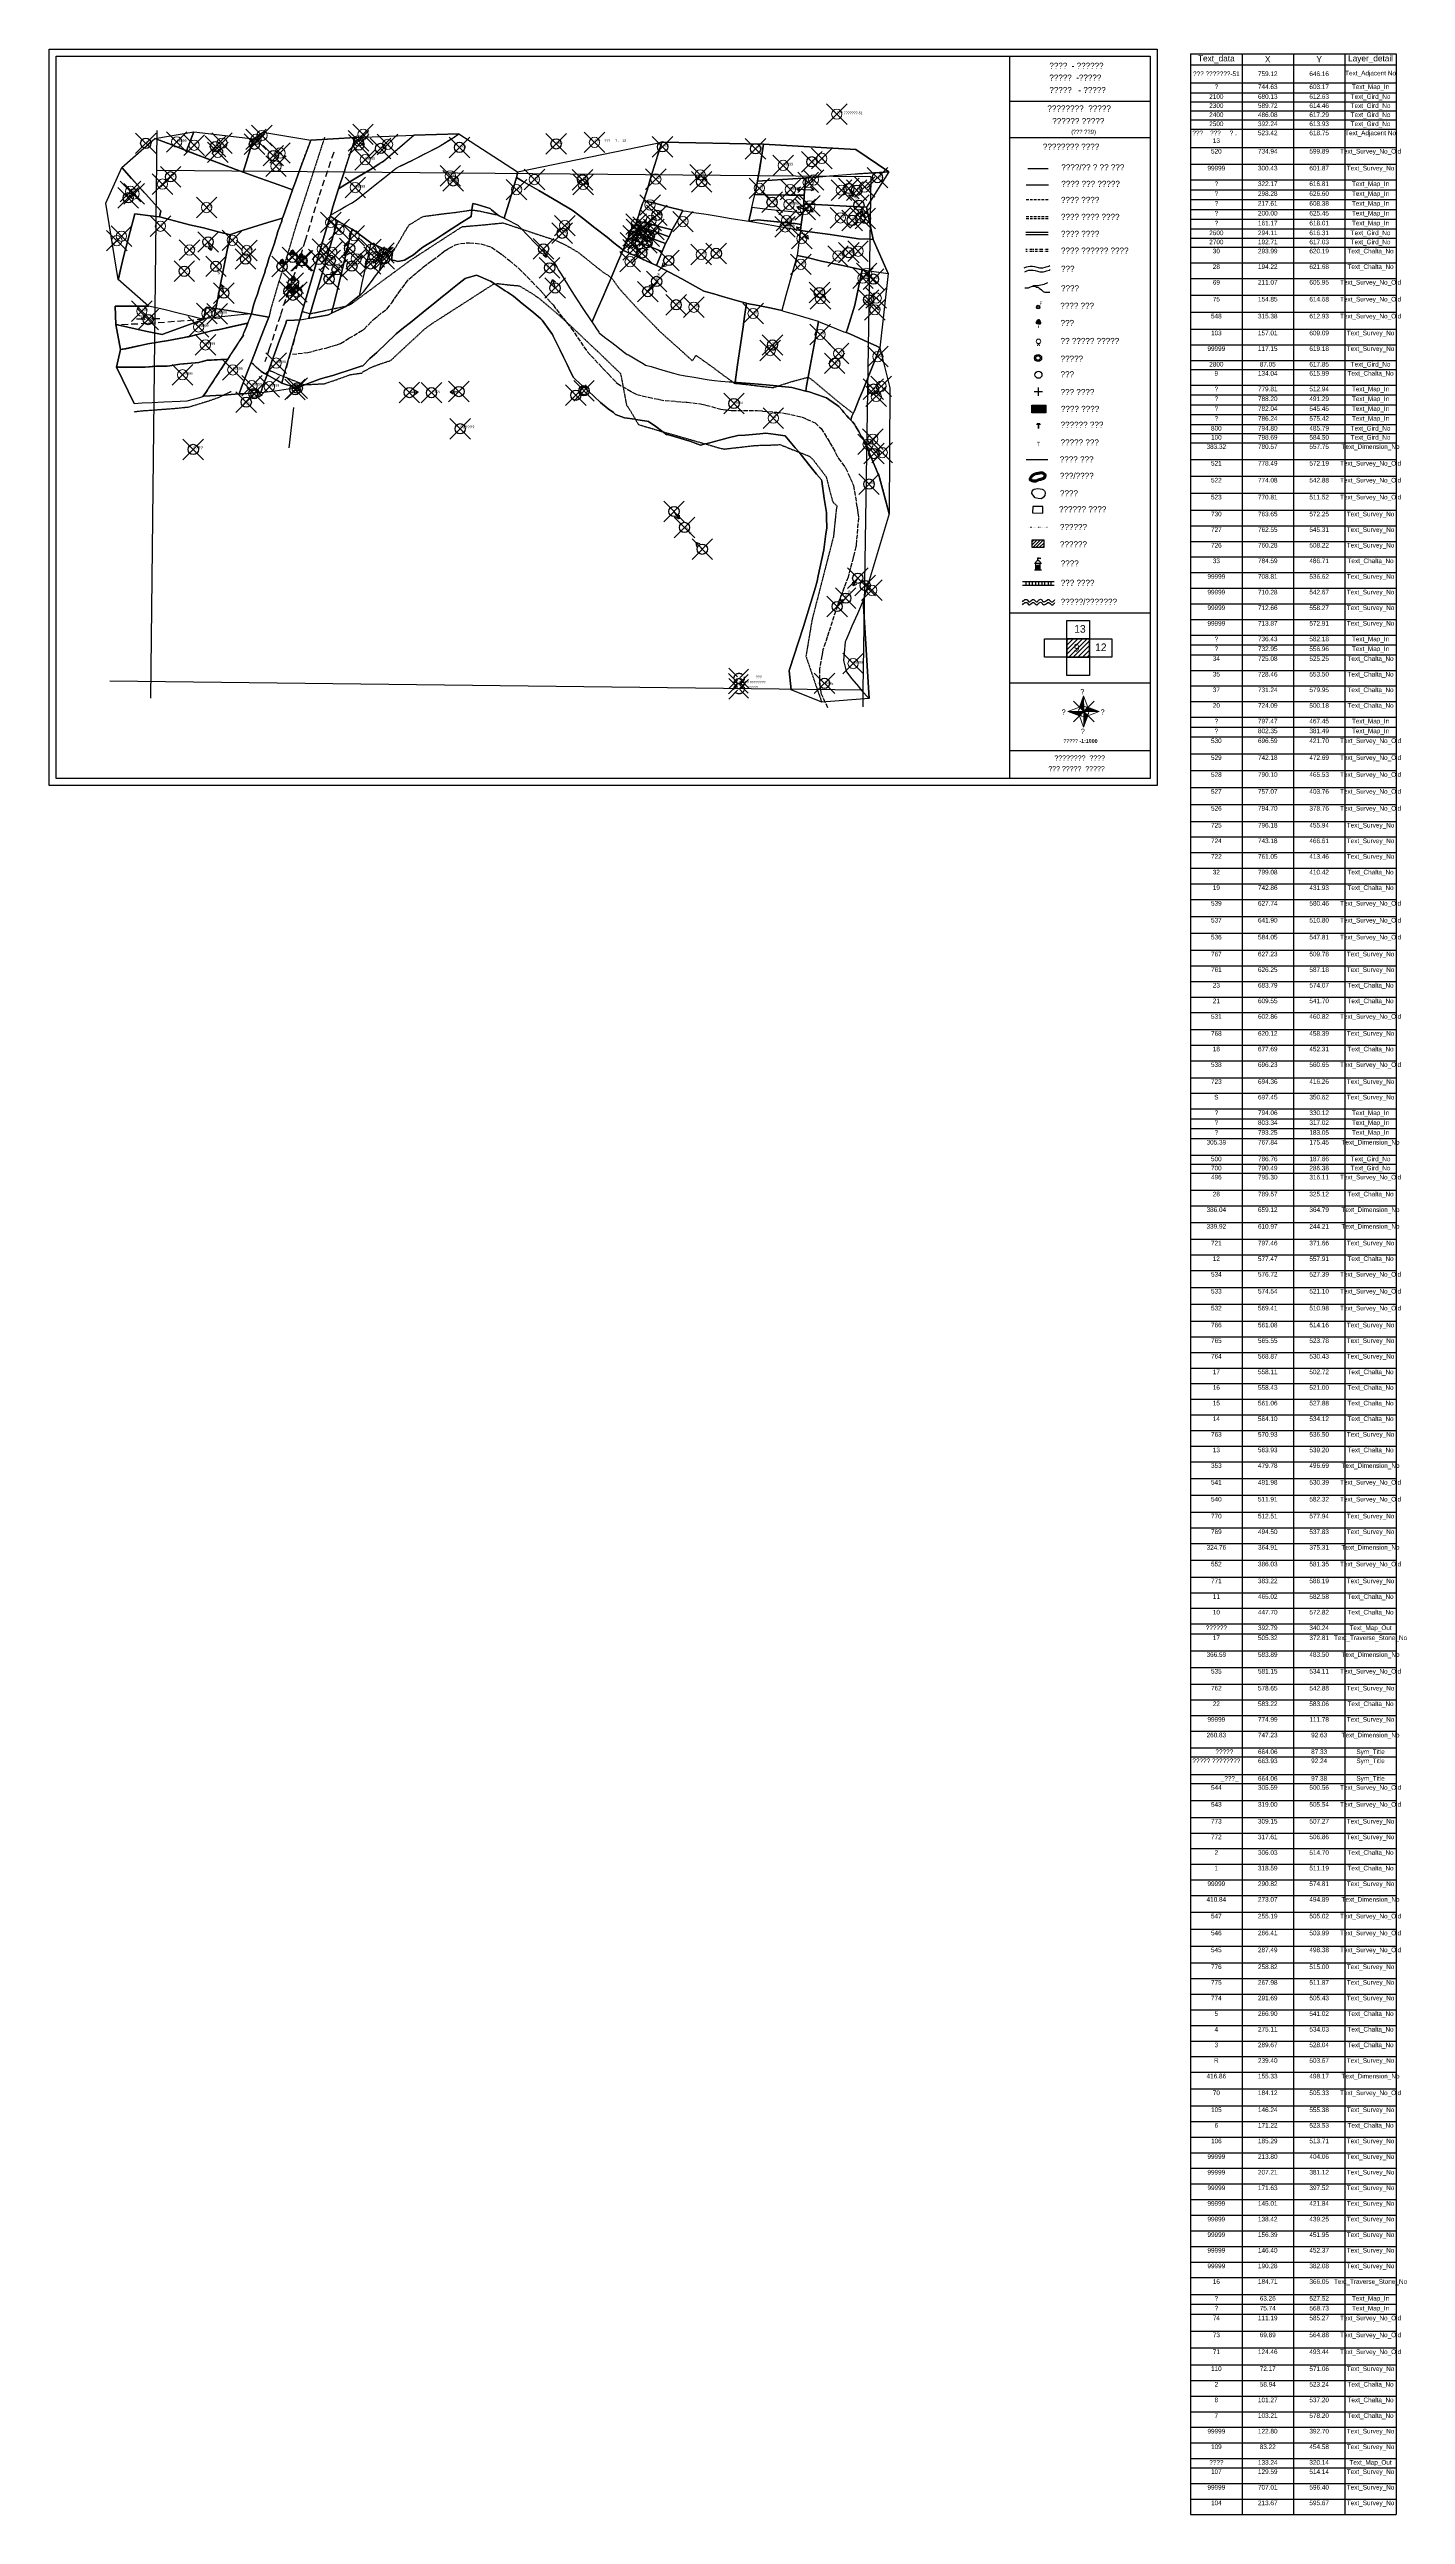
# Model space of a CAD drawing. Header units: millimetres. Extents: x -7 to 1312, y -1689 to 709.
import ezdxf

# ---------------------------------------------------------------- set-up
doc = ezdxf.new("R2010")
doc.units = ezdxf.units.MM
doc.header["$PDMODE"] = 35
doc.header["$PDSIZE"] = 10
for name, pattern in [('04b018', [5.49, 4.32, -0.54, 0.09, -0.54]), ('ACAD_ISO02W100', [15, 12, -3]), ('ACAD_ISO03W100', [30, 12, -18]), ('ACAD_ISO14W100', [24, 12, -3, 0, -3, 0, -3, 0, -3]), ('DASHED', [0.75, 0.5, -0.25]), ('DASHED2', [9.525, 6.35, -3.175]), ('DOT', [0.25, 0, -0.25])]:
    doc.linetypes.add(name, pattern=pattern)
for name, color, linetype in [('ACT_BEL_23', 7, 'Continuous'), ('Image', 7, 'Continuous'), ('Legend', 250, 'Continuous'), ('Line_Marking_Adusting_Sheet', 1, 'Continuous'), ('Line_River', 5, 'Continuous'), ('Line_Road', 250, 'ACAD_ISO02W100'), ('Poly_Builtup', 3, 'Continuous'), ('Sym_Electric_Pole', 250, 'Continuous'), ('Sym_F', 250, 'Continuous'), ('Sym_Hatch', 1, 'Continuous'), ('Sym_Machine_Station', 7, 'Continuous'), ('Sym_Seemachinh', 250, 'Continuous'), ('Sym_Shivchinh', 250, 'Continuous'), ('Sym_STONE', 250, 'Continuous'), ('Sym_Temple', 1, 'Continuous'), ('Sym_Traverse_Stone', 5, 'Continuous'), ('Sym_Tree', 92, 'Continuous'), ('Sym_Tree_1', 2, 'Continuous'), ('Text_Dimension_No', 1, 'Continuous'), ('Text_Gird_No', 1, 'Continuous'), ('Text_Survey_No_Old', 5, 'Continuous'), ('Text_Traverse_Stone_No', 1, 'Continuous')]:
    doc.layers.add(name, color=color, linetype=linetype)
for name, color, linetype, lineweight in [('Line_Vahivat', 250, 'ACAD_ISO02W100', 25), ('Plane_Table_Station', 1, 'Continuous', 25), ('Poly_Off', 250, 'Continuous', 30), ('Poly_Survey_Bndry', 250, 'Continuous', 30), ('Poly_Village_Bndry', 250, 'Continuous', 30), ('Sym_Direction', 1, 'Continuous', 0), ('Sym_Other', 56, 'Continuous', 30), ('Sym_Scale', 1, 'Continuous', 0), ('Sym_Title', 1, 'ACAD_ISO02W100', 25), ('Text_Adjacent_No', 250, 'Continuous', 0), ('Text_Map_In', 250, 'Continuous', 0), ('Text_Survey_No', 250, 'Continuous', 0)]:
    doc.layers.add(name, color=color, linetype=linetype, lineweight=lineweight)
doc.layers.add('Text_Chalta_No', color=5, linetype='Continuous', lineweight=0, true_color=0x0000ff)
doc.layers.add('Text_Map_Out', color=7, linetype='Continuous', true_color=0x000000)
doc.layers.add('Village_Divided_Line', color=7, linetype='Continuous', true_color=0x000000)
doc.styles.add('Fence', font='txt.shx')
doc.styles.add('MtXpl_Mangal', font='mangal.ttf')
doc.styles.add('MtXpl_Mangal1', font='', dxfattribs={"height": 0.2})
doc.styles.add('MtXpl_Sakal Marathi', font='', dxfattribs={"height": 0.2})
doc.styles.add('MtXpl_Sakal Marathi1', font='', dxfattribs={"height": 0.2})
doc.styles.add('MtXpl_Sakal_Marathi', font='Sakal Marathi_N_Ship.TTF')
doc.styles.get("Standard").update_dxf_attribs({"font": 'Sakal Marathi_N_Ship.TTF'})
doc.styles.get('MtXpl_Mangal1').set_extended_font_data('Mangal')
doc.styles.get('MtXpl_Sakal Marathi').set_extended_font_data('Sakal Marathi', bold=True)
doc.styles.get('MtXpl_Sakal Marathi1').set_extended_font_data('Sakal Marathi', bold=True)
doc.linetypes.add('FENCE', pattern='A,2,-0.252673,["X",Fence,S=0.75,R=0,X=0,Y=-0.373672],-0.747327', length=3)
doc.dimstyles.get("Standard").update_dxf_attribs({"dimtxt": 0.18, "dimasz": 0.18, "dimexe": 0.18, "dimexo": 0.0625, "dimgap": 0.09, "dimtad": 0, "dimtih": 1, "dimtoh": 1, "dimdec": 4, "dimzin": 0, "dimdsep": 46, "dimtxsty": 'Standard', "dimcen": 0.09, "dimadec": 0, "dimazin": 0, "dimtfac": 1, "dimtdec": 4, "dimtofl": 0, "dimtmove": 0, "dimatfit": 3, "dimfxl": 1, "dimtolj": 1, "dimtzin": 0, "dimarcsym": 0})
picture_1 = doc.add_image_def('image1.jpg', size_in_pixel=(14599, 11063))

# ---------------------------------------------------------------- blocks, each defined once
blk = doc.blocks.new('north')
at = {"layer": 'Sym_Direction'}
for points in [[(-7.6, 0), (-2, -2), (0, 0)], [(-0.1, 7.5), (-2, 2), (0, 0)], [(7.3, 0), (7.4, 0), (2, 2), (0, 0)], [(0, -7.3), (2, -2), (0, 0)]]:
    blk.add_hatch(color=256, dxfattribs=at).paths.add_polyline_path(points)
for p, q in [((-2, 2), (2, -2)), ((-2, -2), (2, 2))]:
    blk.add_line(p, q, dxfattribs=at)
for points in [[(-7.6, 0), (-2, 2)], [(-7.6, 0), (-2, -2)], [(0, 0), (-7.6, 0)], [(-0.1, 7.5), (-2, 2)], [(-0.1, 7.5), (2, 2)], [(0, 0), (-0.1, 7.5)], [(0, 0), (7.3, 0)], [(0, 0), (0, -7.3)], [(2, -2), (7.4, 0), (2, 2)], [(7.4, 0), (2, -2)], [(-0.1, -7.5), (-2, -2)], [(-0.1, -7.5), (2, -2)]]:
    blk.add_lwpolyline(points, dxfattribs=at)
for s, p in [('प', (-10.5, -1.5)), ('उ', (-1.6, 8.2)), ('पू', (8, -1.5)), ('द', (-1.4, -10.7))]:
    blk.add_text(s, height=2.5, dxfattribs=at).set_placement(p)
blk = doc.blocks.new('Electric_Pole')
at = {"layer": 'Sym_Electric_Pole'}
for points, const_width in [([(-0.7, 2.2), (-0.7, 2.7)], 0.1), ([(-0.7, 2.2), (-0.7, 2.7)], 0.064), ([(-0.8, 2.2), (0.8, 2.2)], 0.1), ([(0, 2.2), (0, 2.7)], 0.1), ([(0, 2.2), (0, 2.7)], 0.064), ([(0, 2.2), (0, 0)], 0.1), ([(0.7, 2.2), (0.7, 2.7)], 0.1)]:
    blk.add_lwpolyline(points, dxfattribs=dict(at, const_width=const_width))
blk = doc.blocks.new('F')
at = {"layer": 'Sym_F'}
h = blk.add_hatch(color=256, dxfattribs=at)
h.paths.add_polyline_path([(-1, 0, 1), (1, 0, 1)])
h.paths.add_polyline_path([(0.7, 0, -1), (-0.7, 0, -1)], flags=16)
for radius in [1, 0.688]:
    blk.add_circle((0, 0), radius, dxfattribs=at)
at = {"layer": 'Sym_F', "linetype": 'Continuous'}
blk.add_text('F', height=1.8, dxfattribs=at).set_placement((0.8, 1.2, 1058.4))
blk = doc.blocks.new('Tree')
at = {"layer": 'Sym_Tree'}
for p, q in [((-0.2, 0), (0.1, 0)), ((0.1, 3), (0, 3))]:
    blk.add_line(p, q, dxfattribs=at)
at = {"layer": 'Sym_Tree', "color": 82, "const_width": 0.8}
for points in [[(-0.4, 1.7), (-0.3, 1.5)], [(-0.2, 1.7), (-0.1, 1.5)], [(-0.1, 1.5), (-0.1, 2.6)], [(-0.1, 1.5), (-0.1, 2.6)], [(0.1, 1.6), (0.1, 2.8)], [(0.2, 1.4), (0.2, 2.6)], [(0.4, 1.7), (0.6, 1.5)], [(0.6, 1.6), (0.4, 1.5)]]:
    blk.add_lwpolyline(points, dxfattribs=at)
at = {"layer": 'Sym_Tree', "color": 34}
blk.add_lwpolyline([(0, 0, 0.48, 0.16, 0), (0, 0.3, 0.16, 0.16, 0), (0, 1.5, 0.16, 0.16, 0)], format="xyseb", dxfattribs=at)
at = {"layer": 'Sym_Tree', "color": 82}
blk.add_open_spline([(-0.1, 1.4), (-0.2, 1.4), (-0.3, 1.2), (-0.5, 1.2), (-0.6, 1.2), (-0.8, 1.4), (-1, 1.5), (-0.9, 1.8), (-0.9, 2.1), (-0.6, 2.2), (-0.6, 2.6), (-0.4, 2.8), (-0.2, 3), (0, 3), (0, 3)], degree=3, knots=[0, 0, 0, 0, 0.357151, 0.545743, 0.741494, 0.970117, 1.319935, 1.641608, 1.935314, 2.250626, 2.755061, 3.137005, 3.457298, 3.618487, 3.618487, 3.618487, 3.618487], dxfattribs=at)
blk.add_spline([(0.1, 1.4), (0.3, 1.2), (0.4, 1.2), (0.6, 1.2), (0.8, 1.3), (1, 1.4), (1, 1.7), (0.9, 1.9), (0.8, 2.1), (0.7, 2.5), (0.5, 2.8), (0.3, 3), (0.1, 3)], degree=3, dxfattribs=at)
for points in [[(-0.7, 2.1), (-0.8, 2.1), (-0.8, 2.1), (-0.9, 2)], [(-0.8, 2), (-0.8, 2), (-0.9, 2), (-0.8, 2.1)], [(-0.9, 2), (-0.8, 2.1), (-0.8, 1.9), (-0.8, 2)], [(-0.9, 1.9), (-0.9, 1.9), (-0.8, 1.8), (-0.7, 2)], [(-0.8, 2), (-0.8, 1.8), (-0.9, 1.9), (-0.8, 1.8)], [(-0.8, 2), (-0.8, 2), (-0.9, 2), (-0.9, 1.9)], [(-0.8, 1.9), (-0.8, 2), (-0.9, 1.9)], [(-0.9, 1.9), (-0.9, 1.9), (-0.8, 2), (-0.9, 1.9)], [(-0.9, 1.9), (-0.9, 1.9), (-0.9, 1.9), (-0.9, 2)], [(-0.9, 1.9), (-0.9, 2), (-0.9, 2)], [(-0.9, 2), (-0.9, 2), (-0.8, 2)], [(-0.8, 2), (-0.8, 2), (-0.8, 2), (-0.9, 1.9)], [(-0.8, 2), (-0.9, 1.9), (-0.9, 1.6), (-0.6, 1.6)], [(-0.9, 1.9), (-0.9, 1.9), (-0.9, 1.7)], [(-0.9, 1.7), (-0.9, 1.6), (-0.9, 1.9), (-0.9, 1.7)], [(-0.9, 1.9), (-0.9, 1.9), (-0.6, 1.6), (-0.6, 1.7)], [(-0.8, 1.8), (-0.8, 1.8), (-0.9, 1.9), (-0.7, 1.9)], [(-0.9, 1.9), (-0.9, 1.9), (-0.9, 1.8), (-0.8, 1.8)], [(-0.9, 1.8), (-0.8, 1.8), (-0.9, 1.8), (-0.8, 1.9)], [(-0.9, 1.8), (-0.8, 1.9), (-0.9, 1.4), (-0.8, 1.4)], [(-0.9, 1.7), (-0.9, 1.7), (-0.9, 1.7), (-0.9, 1.6)], [(-0.9, 1.6), (-0.6, 1.6), (-0.6, 1.2), (-0.7, 1.3)], [(-0.9, 1.5), (-0.9, 1.5), (-0.9, 1.6), (-0.7, 1.3)], [(-0.9, 1.6), (-0.7, 1.3), (-0.7, 1.3), (-0.8, 1.3)], [(-0.7, 1.4), (-0.8, 1.3), (-0.9, 1.6), (-0.7, 1.4)], [(-0.9, 1.6), (-0.7, 1.4), (-0.7, 1.4), (-0.9, 1.5)], [(-0.9, 1.4), (-0.9, 1.5), (-0.9, 1.5), (-0.9, 1.6)], [(-0.7, 1.4), (-0.9, 1.5), (-0.9, 1.4), (-0.9, 1.5)], [(-0.9, 1.4), (-0.8, 1.4), (-0.7, 1.3), (-0.8, 1.3)], [(-0.5, 2.2), (-0.5, 1.6), (-0.8, 1.8), (-0.6, 2)], [(-0.8, 2.1), (-0.8, 2.1), (-0.7, 2.2)], [(-0.5, 1.6), (-0.8, 1.8), (-0.7, 2.1), (-0.6, 2.1)], [(-0.7, 2.1), (-0.7, 2.1), (-0.7, 2.1), (-0.8, 2.1)], [(-0.7, 2), (-0.8, 2), (-0.8, 2), (-0.5, 2.1)], [(-0.8, 2.1), (-0.8, 2.1), (-0.8, 2.1)], [(-0.8, 2.1), (-0.8, 2.1), (-0.8, 2.1), (-0.7, 2.1)], [(-0.8, 2.1), (-0.7, 2.1), (-0.7, 2.1), (-0.8, 2.1)], [(-0.7, 2), (-0.7, 2.1), (-0.8, 2), (-0.8, 1.8)], [(-0.7, 2.1), (-0.7, 2), (-0.8, 2), (-0.7, 2.1)], [(-0.8, 2), (-0.7, 2.1), (-0.7, 2), (-0.8, 2)], [(-0.7, 2), (-0.8, 2), (-0.7, 2), (-0.7, 2.1)], [(-0.7, 2), (-0.7, 2.1), (-0.8, 2), (-0.7, 2.1)], [(-0.8, 1.8), (-0.6, 2), (-0.7, 1.7), (-0.7, 1.5)], [(-0.8, 2), (-0.8, 2), (-0.7, 2), (-0.8, 2)], [(-0.7, 2), (-0.7, 1.9), (-0.8, 1.8), (-0.7, 1.9)], [(-0.7, 1.9), (-0.7, 1.9), (-0.7, 1.9), (-0.8, 2)], [(-0.7, 1.9), (-0.8, 2), (-0.7, 1.9), (-0.8, 1.8)], [(-0.8, 2), (-0.8, 2), (-0.8, 2)], [(-0.5, 1.6), (-0.7, 1.7), (-0.5, 1.6), (-0.8, 1.8)], [(-0.6, 1.6), (-0.6, 1.7), (-0.5, 1.8), (-0.8, 1.8)], [(-0.5, 1.8), (-0.8, 1.8), (-0.8, 1.8)], [(-0.8, 1.8), (-0.8, 1.8), (-0.8, 1.7), (-0.8, 1.8)], [(-0.8, 1.7), (-0.8, 1.8), (-0.6, 1.7), (-0.8, 1.8)], [(-0.6, 1.7), (-0.8, 1.8), (-0.8, 1.8), (-0.6, 1.7)], [(-0.8, 1.8), (-0.6, 1.7), (-0.8, 1.8), (-0.7, 1.8)], [(-0.8, 1.8), (-0.7, 1.8), (-0.8, 1.8)], [(-0.8, 1.8), (-0.8, 1.8), (-0.6, 1.8), (-0.7, 1.7)], [(-0.6, 1.8), (-0.7, 1.7), (-0.8, 1.8), (-0.7, 1.8)], [(-0.7, 1.3), (-0.8, 1.3), (-0.7, 1.4), (-0.8, 1.3)], [(-0.7, 1.4), (-0.8, 1.3), (-0.7, 1.4), (-0.8, 1.3)], [(-0.7, 1.3), (-0.8, 1.3), (-0.8, 1.3), (-0.7, 1.4)], [(-0.8, 1.3), (-0.7, 1.4), (-0.8, 1.4), (-0.8, 1.3)], [(-0.8, 1.4), (-0.8, 1.3), (-0.8, 1.3), (-0.7, 1.3)], [(-0.8, 1.3), (-0.7, 1.3), (-0.7, 1.3), (-0.7, 1.4)], [(-0.7, 1.3), (-0.7, 1.4), (-0.8, 1.4), (-0.7, 1.4)], [(-0.7, 1.3), (-0.8, 1.3), (-0.8, 1.3), (-0.7, 1.4)], [(-0.8, 1.3), (-0.7, 1.4), (-0.6, 1.2), (-0.5, 1.2)], [(-0.7, 1.3), (-0.7, 1.3), (-0.7, 1.3), (-0.8, 1.3)], [(-0.6, 2.3), (-0.6, 2.3), (-0.7, 2.2), (-0.6, 2.2)], [(-0.7, 2.1), (-0.6, 2.1), (-0.6, 2.2), (-0.6, 2.1)], [(-0.6, 2.2), (-0.6, 2.2), (-0.7, 2.1)], [(-0.7, 2.1), (-0.7, 2.1), (-0.7, 2.2), (-0.6, 2.2)], [(-0.7, 2.1), (-0.7, 2.1), (-0.7, 2.1), (-0.6, 2.2)], [(-0.6, 2.1), (-0.6, 2.2), (-0.7, 2.1), (-0.6, 2.1)], [(-0.7, 2.1), (-0.6, 2.1), (-0.6, 2.2), (-0.7, 2.1)], [(-0.6, 2.2), (-0.7, 2.1), (-0.6, 2.1), (-0.6, 2.2)], [(-0.7, 2.1), (-0.7, 2.1), (-0.7, 2.1)], [(-0.7, 2.1), (-0.7, 2.1), (-0.7, 2.1)], [(-0.7, 1.9), (-0.6, 1.9), (-0.6, 2), (-0.6, 2.1)], [(-0.6, 2.1), (-0.6, 2), (-0.7, 2), (-0.7, 2.1)], [(-0.7, 2), (-0.7, 2), (-0.7, 2.1), (-0.7, 2)], [(-0.7, 2), (-0.7, 2), (-0.6, 2), (-0.6, 1.9)], [(-0.7, 2), (-0.7, 2), (-0.7, 2), (-0.7, 1.9)], [(-0.7, 2), (-0.7, 1.9), (-0.7, 2), (-0.7, 1.9)], [(-0.6, 1.9), (-0.6, 1.9), (-0.7, 1.9), (-0.6, 1.9)], [(-0.7, 1.7), (-0.7, 1.5), (-0.7, 1.5), (-0.5, 1.5)], [(-0.7, 1.5), (-0.5, 1.5), (-0.5, 1.6), (-0.7, 1.7)], [(-0.2, 1.3), (-0.1, 1.4), (-0.5, 1.6), (-0.7, 1.3)], [(-0.5, 1.6), (-0.7, 1.3), (-0.3, 1.4), (-0.5, 1.2)], [(-0.7, 1.3), (-0.7, 1.3), (-0.7, 1.3), (-0.6, 1.3)], [(-0.4, 2.7), (-0.5, 2.6), (-0.6, 2.5), (-0.6, 2.4)], [(-0.4, 2.5), (-0.5, 2.6), (-0.5, 2.5), (-0.6, 2.4)], [(-0.5, 2.5), (-0.5, 2.6), (-0.6, 2.5), (-0.5, 2.5)], [(-0.6, 2.5), (-0.6, 2.4), (-0.4, 2.4), (-0.4, 2.5)], [(-0.5, 2.5), (-0.5, 2.5), (-0.6, 2.5), (-0.5, 2.5)], [(-0.6, 2.4), (-0.6, 2.4), (-0.6, 2.4), (-0.5, 2.5)], [(-0.6, 2.4), (-0.6, 2.4), (-0.6, 2.5), (-0.5, 2.5)], [(-0.6, 2.5), (-0.5, 2.5), (-0.5, 2.5), (-0.6, 2.5)], [(-0.6, 2.2), (-0.3, 2.2), (-0.5, 2.5), (-0.4, 2.3)], [(-0.5, 2.5), (-0.4, 2.3), (-0.3, 2.2), (-0.6, 2.2)], [(-0.6, 2.2), (-0.6, 2.2), (-0.6, 2.4), (-0.6, 2.3)], [(-0.6, 2.4), (-0.6, 2.3), (-0.6, 2.3), (-0.6, 2.4)], [(-0.6, 2.3), (-0.6, 2.4), (-0.6, 2.3), (-0.6, 2.2)], [(-0.3, 2.4), (-0.3, 2.2), (-0.6, 2.2), (-0.3, 2.2)], [(-0.6, 2.2), (-0.6, 2.2), (-0.4, 2.2), (-0.2, 2.2)], [(-0.6, 2.2), (-0.6, 2.1), (-0.6, 2), (-0.6, 2.1)], [(-0.6, 2), (-0.6, 2.1), (-0.6, 2.2)], [(-0.6, 2.2), (-0.6, 2.2), (-0.6, 2.2)], [(-0.6, 2.2), (-0.6, 2.2), (-0.6, 2.1), (-0.6, 2.2)], [(-0.3, 2.2), (-0.6, 2.2), (-0.4, 2.2)], [(-0.5, 2.2), (-0.3, 2.1), (-0.5, 2.2), (-0.6, 2.2)], [(-0.6, 2), (-0.6, 2), (-0.6, 2), (-0.6, 2.1)], [(-0.6, 2.1), (-0.6, 2.1), (-0.6, 2.1), (-0.6, 2)], [(-0.6, 2), (-0.6, 1.9), (-0.5, 1.6), (-0.6, 1.6)], [(-0.5, 1.6), (-0.6, 1.6), (-0.6, 1.8), (-0.6, 1.9)], [(-0.6, 1.2), (-0.5, 1.2), (-0.4, 1.2), (-0.3, 1.2)], [(-0.5, 1.2), (-0.5, 1.2), (-0.6, 1.2), (-0.5, 1.2)], [(0, 3), (-0.3, 2.8), (-0.4, 2.7), (-0.5, 2.6)], [(-0.5, 2.6), (-0.5, 2.6), (-0.4, 2.8), (-0.3, 2.8)], [(-0.4, 2.4), (-0.4, 2.5), (-0.4, 2.5), (-0.5, 2.7)], [(-0.4, 2.5), (-0.5, 2.7), (-0.5, 2.6), (-0.5, 2.5)], [(-0.4, 2.7), (-0.4, 2.7), (-0.5, 2.7), (-0.4, 2.7)], [(-0.5, 2.6), (-0.5, 2.5), (-0.5, 2.5), (-0.4, 2.5)], [(-0.5, 2.5), (-0.4, 2.5), (-0.4, 2.5), (-0.5, 2.6)], [(-0.5, 2.5), (-0.5, 2.5), (-0.5, 2.5), (-0.5, 2.6)], [(-0.5, 2.6), (-0.5, 2.6), (-0.5, 2.5), (-0.5, 2.6)], [(-0.3, 2.4), (-0.1, 2.4), (-0.3, 2.4), (-0.5, 2.5)], [(-0.3, 2.4), (-0.5, 2.5), (-0.3, 2.4), (-0.3, 2.2)], [(-0.3, 2.1), (-0.3, 2.2), (-0.5, 2.2), (-0.3, 2.1)], [(-0.3, 1.4), (-0.5, 1.2), (-0.2, 1.3), (-0.3, 1.4)], [(-0.2, 1.3), (-0.3, 1.4), (-0.3, 1.3), (-0.5, 1.2)], [(-0.3, 1.3), (-0.5, 1.2), (-0.3, 1.2), (-0.4, 1.2)], [(-0.5, 1.2), (-0.5, 1.2), (-0.3, 1.2), (-0.3, 1.3)], [(-0.5, 1.2), (-0.5, 1.2), (-0.3, 1.2), (-0.3, 1.3)], [(-0.4, 2.7), (-0.4, 2.7), (0, 3), (-0.1, 3)], [(-0.3, 2.8), (-0.2, 2.9), (-0.3, 2.8), (-0.4, 2.8)], [(-0.4, 2.6), (-0.3, 2.6), (-0.3, 2.8), (0.1, 2.9)], [(-0.3, 2.8), (0.1, 2.9), (-0.3, 2.8), (-0.4, 2.8)], [(-0.4, 2.8), (-0.3, 2.8), (-0.4, 2.7), (-0.4, 2.8)], [(-0.3, 2.8), (-0.4, 2.8), (-0.4, 2.7), (-0.3, 2.8)], [(-0.4, 2.5), (-0.4, 2.7), (-0.4, 2.7), (-0.3, 2.8)], [(-0.4, 2.7), (-0.3, 2.8), (-0.3, 2.6), (-0.4, 2.7)], [(-0.3, 2.6), (-0.4, 2.7), (-0.4, 2.6), (-0.3, 2.6)], [(-0.4, 2.7), (-0.4, 2.7), (-0.1, 2.5), (0.1, 2.5)], [(-0.4, 2.2), (-0.2, 2.2), (0, 2.3), (0.1, 2.5)], [(-0.4, 2.2), (-0.4, 2.2), (-0.3, 2.1), (-0.3, 2.2)], [(-0.4, 1.2), (-0.3, 1.2), (-0.2, 1.3), (-0.1, 1.4)], [(-0.3, 1.2), (-0.3, 1.3), (-0.3, 1.3), (-0.4, 1.2)], [(-0.3, 1.2), (-0.3, 1.2), (-0.4, 1.2), (-0.3, 1.2)], [(0.2, 3), (-0.1, 2.8), (-0.3, 2.8), (0, 3)], [(-0.3, 2.8), (0, 3), (0.1, 3), (0, 2.9)], [(-0.2, 2.9), (-0.2, 3), (-0.2, 2.9), (-0.3, 2.8)], [(-0.2, 2.9), (-0.2, 2.9), (-0.3, 2.8), (-0.2, 2.9)], [(-0.1, 2.5), (0.1, 2.5), (-0.3, 2.4), (-0.1, 2.4)], [(0.3, 1.8), (-0.2, 1.8), (-0.3, 2.2), (-0.3, 1.6)], [(-0.3, 1.2), (-0.3, 1.3), (-0.2, 1.3), (-0.3, 1.3)], [(-0.2, 1.3), (-0.3, 1.3), (-0.2, 1.3), (-0.3, 1.3)], [(-0.2, 1.3), (-0.3, 1.3), (-0.3, 1.2)], [(-0.3, 1.3), (-0.3, 1.3), (-0.3, 1.2), (-0.3, 1.3)], [(-0.3, 1.2), (-0.3, 1.2), (-0.3, 1.2)], [(0, 3), (-0.1, 3), (-0.2, 3), (-0.2, 2.9)], [(-0.1, 3), (-0.1, 3), (-0.2, 3), (-0.1, 3)], [(-0.1, 3), (-0.1, 3), (-0.2, 3), (-0.2, 2.9)], [(-0.1, 3), (-0.1, 3), (-0.1, 3), (-0.2, 2.9)], [(-0.2, 2.9), (-0.2, 2.9), (-0.2, 2.9), (-0.2, 3)], [(-0.2, 2.7), (-0.1, 2.8), (0.2, 3), (0.3, 2.6)], [(-0.1, 2.8), (-0.1, 2.8), (-0.2, 2.7), (-0.1, 2.8)], [(0.3, 2.6), (-0.1, 2.6), (-0.2, 2.5), (-0.2, 2.7)], [(-0.1, 2.4), (-0.1, 2.4), (0.3, 1.8), (-0.2, 1.8)], [(0, 3), (0.1, 3), (0.2, 3), (-0.1, 2.8)], [(-0.1, 3), (-0.1, 3), (-0.1, 3)], [(0.2, 3), (0.3, 2.6), (-0.1, 2.6), (-0.1, 2.8)], [(-0.1, 2.8), (-0.1, 2.8), (-0.1, 2.8)], [(-0.1, 2.6), (-0.1, 2.8), (0.3, 2.6), (-0.1, 2.6)], [(0.2, 2.3), (0.3, 2.5), (0.3, 2.6), (-0.1, 2.6)], [(0.1, 3), (0, 2.9), (0, 2.9), (0, 3)], [(0, 2.9), (0, 2.9), (0, 2.9), (0, 3)], [(0, 3), (0, 3), (0.1, 3), (0, 3)], [(0.1, 3), (0, 3), (0.1, 3), (0.2, 3)], [(0.4, 2.3), (0.4, 2.4), (0, 1.8), (0.5, 1.8)], [(0, 1.8), (0.5, 1.8), (0.6, 2.1), (0.5, 1.6)], [(0.1, 3), (0.2, 3), (0.3, 2.9), (0.3, 3)], [(0.1, 2.9), (0.1, 3), (0.2, 2.9), (0.1, 3)], [(0.2, 2.9), (0.1, 3), (0.1, 3), (0.1, 2.9)], [(0.6, 2.7), (0.5, 2.8), (0.2, 3), (0.1, 2.6)], [(0.2, 3), (0.1, 2.6), (0.4, 2.6), (0.4, 2.8)], [(0.6, 2.6), (0.4, 2.6), (0.4, 2.8), (0.1, 3)], [(0.4, 2.8), (0.1, 3), (0.4, 2.8), (0.5, 2.7)], [(0.1, 2.9), (0.1, 2.9), (0.1, 2.9)], [(0.4, 2.6), (0.4, 2.8), (0.1, 2.6), (0.4, 2.6)], [(0.1, 2.3), (0.1, 2.5), (0.1, 2.6), (0.4, 2.6)], [(0.1, 2.6), (0.4, 2.6), (0.4, 2.4), (0.4, 2.3)], [(0.1, 2.6), (0.4, 2.6), (0.5, 2.5), (0.6, 2.6)], [(0.6, 2.6), (0.6, 2.6), (0.2, 2.5), (0.1, 2.5)], [(0.5, 2.1), (0.3, 2.1), (0.1, 2.3), (0.1, 2.5)], [(0.2, 2.5), (0.1, 2.5), (0.4, 2.4), (0.2, 2.4)], [(0.2, 1.3), (0.1, 1.4), (0.5, 1.6), (0.6, 1.2)], [(0.4, 1.2), (0.3, 1.2), (0.2, 1.3), (0.1, 1.4)], [(0.1, 1.4), (0.1, 1.4), (0.2, 1.4), (0.1, 1.4)], [(0.1, 1.2), (0.1, 1.2), (0.1, 1.2)], [(0.2, 3), (0.5, 2.8), (0.6, 2.7), (0.7, 2.5)], [(0.6, 2.6), (0.6, 2.7), (0.2, 3), (0.3, 3)], [(0.4, 2.4), (0.2, 2.4), (0.4, 2.3), (0.6, 2.4)], [(0.3, 2.1), (0.3, 2.1), (0.2, 2), (0.2, 2.1)], [(0.3, 1.4), (0.5, 1.2), (0.2, 1.3), (0.3, 1.4)], [(0.2, 1.3), (0.3, 1.4), (0.3, 1.2), (0.5, 1.2)], [(0.3, 1.2), (0.3, 1.2), (0.2, 1.3), (0.3, 1.2)], [(0.2, 1.3), (0.3, 1.2), (0.2, 1.3), (0.3, 1.2)], [(0.2, 1.3), (0.3, 1.2), (0.3, 1.2)], [(0.4, 2.9), (0.4, 2.9), (0.3, 2.9), (0.3, 3)], [(0.3, 2.9), (0.3, 2.9), (0.3, 3), (0.4, 2.9)], [(0.7, 2.1), (0.7, 2.1), (0.5, 2.1), (0.3, 2.1)], [(0.5, 1.6), (0.6, 1.2), (0.3, 1.4), (0.5, 1.2)], [(0.6, 1.2), (0.5, 1.2), (0.4, 1.2), (0.3, 1.2)], [(0.3, 1.2), (0.3, 1.2), (0.3, 1.2), (0.4, 1.2)], [(0.3, 1.2), (0.4, 1.2), (0.4, 1.2), (0.5, 1.2)], [(0.4, 2.9), (0.4, 2.9), (0.4, 2.9), (0.5, 2.8)], [(0.4, 2.9), (0.4, 2.9), (0.5, 2.8), (0.4, 2.9)], [(0.5, 2.8), (0.4, 2.9), (0.5, 2.8), (0.5, 2.7)], [(0.5, 2.5), (0.6, 2.6), (0.6, 2.7), (0.4, 2.8)], [(0.6, 2.7), (0.4, 2.8), (0.4, 2.6), (0.6, 2.6)], [(0.4, 2.8), (0.5, 2.7), (0.6, 2.7), (0.5, 2.6)], [(0.6, 2.7), (0.5, 2.6), (0.5, 2.8), (0.4, 2.8)], [(0.5, 2.8), (0.4, 2.8), (0.6, 2.6), (0.6, 2.7)], [(0.4, 2.6), (0.6, 2.6), (0.6, 2.6), (0.4, 2.6)], [(0.4, 2.4), (0.4, 2.3), (0.4, 2.3), (0.4, 2.4)], [(0.4, 2.3), (0.6, 2.4), (0.4, 2.3), (0.4, 2.2)], [(0.7, 2.1), (0.4, 2.2), (0.6, 2.4), (0.5, 2.2)], [(0.6, 2.4), (0.5, 2.2), (0.4, 2.2), (0.7, 2.1)], [(0.4, 2.3), (0.4, 2.2), (0.7, 2.1), (0.4, 2.2)], [(0.4, 2.2), (0.7, 2.1), (0.5, 2.1)], [(0.4, 2), (0.4, 2.1), (0.6, 2.1), (0.4, 2)], [(0.6, 2.1), (0.4, 2), (0.6, 2.1), (0.7, 2.1)], [(0.7, 1.3), (0.6, 1.3), (0.4, 1.2), (0.6, 1.3)], [(0.6, 1.3), (0.6, 1.3), (0.6, 1.3), (0.4, 1.2)], [(0.6, 1.3), (0.4, 1.2), (0.5, 1.2), (0.5, 1.3)], [(0.6, 1.3), (0.5, 1.3), (0.4, 1.2), (0.5, 1.2)], [(0.5, 1.2), (0.5, 1.2), (0.4, 1.2), (0.6, 1.3)], [(0.4, 1.2), (0.6, 1.3), (0.6, 1.3), (0.5, 1.3)], [(0.5, 1.2), (0.5, 1.2), (0.5, 1.2), (0.4, 1.2)], [(0.4, 1.2), (0.5, 1.2), (0.6, 1.2), (0.5, 1.2)], [(0.6, 2.5), (0.7, 2.5), (0.6, 2.7), (0.5, 2.8)], [(0.5, 2.8), (0.5, 2.7), (0.6, 2.7), (0.5, 2.8)], [(0.6, 2.4), (0.5, 2.5), (0.5, 2.5), (0.6, 2.6)], [(0.5, 2.5), (0.6, 2.6), (0.7, 2.5), (0.7, 2.4)], [(0.7, 2.4), (0.7, 2.3), (0.6, 2.4), (0.5, 2.5)], [(0.7, 2.5), (0.7, 2.4), (0.6, 2.4), (0.5, 2.5)], [(0.6, 2.4), (0.5, 2.5), (0.5, 2.5), (0.7, 2.5)], [(0.5, 2.5), (0.7, 2.5), (0.6, 2.4), (0.7, 2.3)], [(0.6, 2.1), (0.5, 1.6), (0.8, 1.7), (0.7, 2)], [(0.5, 1.6), (0.8, 1.7), (0.8, 2), (0.7, 2)], [(0.7, 1.9), (0.7, 1.9), (0.5, 1.6), (0.6, 1.6)], [(0.5, 1.6), (0.7, 1.6), (0.5, 1.6), (0.8, 1.7)], [(0.7, 1.6), (0.7, 1.5), (0.7, 1.5), (0.5, 1.5)], [(0.7, 1.5), (0.5, 1.5), (0.5, 1.6), (0.7, 1.6)], [(0.5, 1.3), (0.7, 1.4), (0.7, 1.3), (0.7, 1.4)], [(0.5, 1.2), (0.5, 1.3), (0.6, 1.3), (0.5, 1.3)], [(0.8, 1.3), (0.7, 1.3), (0.6, 1.2), (0.5, 1.2)], [(0.6, 2.7), (0.7, 2.5), (0.7, 2.4), (0.7, 2.3)], [(0.6, 2.6), (0.6, 2.6), (0.6, 2.6), (0.6, 2.7)], [(0.7, 2.4), (0.7, 2.3), (0.6, 2.5), (0.7, 2.5)], [(0.8, 1.9), (0.8, 2), (0.9, 1.9), (0.6, 2.1)], [(0.6, 2.1), (0.7, 2.1), (0.7, 1.9), (0.7, 2)], [(0.7, 1.9), (0.7, 1.8), (0.6, 1.9), (0.7, 1.9)], [(0.9, 1.9), (1, 1.8), (1, 1.5), (0.6, 1.5)], [(0.9, 1.8), (0.9, 1.8), (0.6, 1.5), (0.7, 1.6)], [(0.6, 1.5), (0.7, 1.6), (0.6, 1.8), (0.8, 1.7)], [(0.6, 1.8), (0.8, 1.7), (0.8, 1.7)], [(0.9, 1.4), (0.9, 1.4), (1, 1.5), (0.6, 1.2)], [(1, 1.5), (0.6, 1.2), (0.6, 1.2), (0.7, 1.3)], [(0.7, 2.5), (0.7, 2.5), (0.7, 2.4), (0.7, 2.5)], [(0.7, 2.5), (0.7, 2.5), (0.7, 2.4), (0.7, 2.5)], [(0.7, 2.4), (0.7, 2.5), (0.7, 2.3), (0.7, 2.4)], [(0.7, 2.4), (0.7, 2.4), (0.7, 2.5), (0.7, 2.4)], [(0.7, 2.5), (0.7, 2.4), (0.7, 2.4), (0.7, 2.3)], [(0.7, 2.2), (0.7, 2.1), (0.7, 2.3), (0.7, 2.2)], [(0.7, 2.3), (0.7, 2.2), (0.7, 2.2), (0.7, 2.3)], [(0.7, 2.2), (0.7, 2.3), (0.7, 2.2), (0.7, 2.1)], [(0.7, 2.1), (0.7, 2.1), (0.7, 2.1), (0.7, 2.2)], [(0.7, 2.1), (0.7, 2.2), (0.8, 2)], [(0.8, 2.1), (0.8, 2), (0.8, 2.1), (0.7, 2.2)], [(0.8, 2), (0.8, 2), (0.8, 2), (0.7, 2.2)], [(0.7, 2.1), (0.7, 2.1), (0.7, 2.1), (0.7, 2.2)], [(0.7, 2.2), (0.7, 2.2), (0.8, 2.1), (0.7, 2.2)], [(0.7, 2.2), (0.7, 2.2), (0.7, 2.2), (0.7, 2.1)], [(0.8, 2), (0.7, 2), (0.7, 2.1), (0.7, 2)], [(0.7, 2), (0.7, 2), (0.7, 2.1)], [(0.7, 2.1), (0.7, 2.1), (0.7, 2.1)], [(0.7, 2.1), (0.7, 2.1), (0.8, 2), (0.7, 2.1)], [(0.8, 2), (0.7, 2.1), (0.7, 2.1), (0.8, 2)], [(0.8, 1.7), (0.7, 2), (0.7, 1.6), (0.7, 1.5)], [(0.7, 2), (0.7, 2), (0.7, 1.9), (0.8, 1.9)], [(0.7, 2), (0.7, 2), (0.8, 1.9), (0.8, 2)], [(0.7, 1.8), (0.7, 1.8), (0.7, 1.9), (0.7, 1.8)], [(0.7, 1.9), (0.7, 1.8), (0.7, 1.9), (0.7, 1.8)], [(0.7, 1.8), (0.7, 1.8), (0.7, 1.8), (0.7, 1.9)], [(0.8, 1.9), (0.8, 1.9), (0.8, 1.9), (0.7, 1.8)], [(0.8, 1.9), (0.7, 1.8), (0.8, 1.7), (0.8, 1.8)], [(0.8, 1.6), (0.9, 1.8), (0.7, 1.6), (0.8, 1.7)], [(0.8, 1.7), (0.8, 1.7), (0.7, 1.8), (0.8, 1.7)], [(0.7, 1.6), (0.8, 1.7), (0.8, 1.7), (0.7, 1.6)], [(0.8, 1.7), (0.7, 1.6), (0.8, 1.7), (0.7, 1.7)], [(0.8, 1.7), (0.7, 1.7), (0.8, 1.7)], [(0.7, 1.3), (0.7, 1.3), (1, 1.5), (0.7, 1.3)], [(1, 1.5), (0.7, 1.3), (0.7, 1.3), (0.9, 1.4)], [(0.9, 2), (0.9, 2), (0.8, 2.1), (0.8, 2)], [(0.8, 2), (0.9, 2), (0.8, 2.1)], [(0.8, 2.1), (0.8, 2.1), (0.8, 2.1), (0.8, 2)], [(0.8, 2), (0.8, 2), (0.8, 2)], [(0.8, 2), (0.8, 2), (0.8, 2)], [(0.8, 2), (0.8, 2), (0.8, 2), (0.9, 2)], [(0.9, 1.9), (0.9, 1.9), (0.8, 1.9), (0.8, 2)], [(0.9, 2), (0.9, 2), (0.9, 2), (0.8, 2)], [(0.9, 2), (0.8, 2), (0.9, 2), (0.8, 2)], [(0.9, 2), (0.8, 2), (0.9, 2)], [(0.9, 2), (0.9, 2), (0.9, 2), (0.8, 2)], [(0.9, 2), (0.8, 2), (0.8, 2), (0.9, 2)], [(0.8, 2), (0.9, 2), (0.8, 2), (0.9, 2)], [(0.8, 1.9), (0.8, 2), (0.8, 2), (0.8, 1.7)], [(0.8, 2), (0.8, 1.7), (1, 1.8), (0.8, 1.7)], [(0.8, 1.9), (0.8, 1.9), (0.8, 2), (0.8, 1.9)], [(0.8, 1.9), (0.8, 1.9), (0.8, 1.9), (0.8, 2)], [(1, 1.8), (1, 1.8), (0.9, 1.8), (0.8, 1.9)], [(0.8, 1.9), (0.8, 1.9), (0.8, 1.9), (0.8, 1.7)], [(0.9, 1.7), (0.9, 1.8), (0.9, 1.3), (0.8, 1.3)], [(0.8, 1.7), (0.8, 1.7), (0.8, 1.6), (0.9, 1.8)], [(0.9, 1.7), (0.9, 1.7), (0.9, 1.8), (0.8, 1.8)], [(0.8, 1.7), (0.8, 1.7), (0.8, 1.7), (0.9, 1.7)], [(0.9, 1.9), (0.9, 1.9), (0.9, 1.8), (0.9, 1.9)], [(0.9, 1.9), (0.9, 1.9), (0.9, 1.9), (0.9, 1.8)], [(0.9, 1.9), (0.9, 1.9), (0.9, 1.9)], [(0.9, 1.8), (0.9, 1.9), (0.9, 1.8)], [(0.9, 1.8), (0.9, 1.8), (0.9, 1.9), (1, 1.8)], [(0.9, 1.9), (1, 1.8), (0.9, 1.8), (0.9, 1.9)], [(0.9, 1.8), (0.9, 1.9), (0.9, 1.8), (1, 1.8)], [(0.9, 1.8), (1, 1.8), (1, 1.8), (0.9, 1.9)], [(1, 1.8), (0.9, 1.9), (0.9, 1.9)], [(0.9, 1.9), (0.9, 1.9), (0.9, 1.9)], [(0.9, 1.9), (0.9, 1.9), (0.9, 1.9), (1, 1.8)], [(0.9, 1.7), (0.9, 1.7), (0.9, 1.7), (0.9, 1.8)], [(0.9, 1.4), (0.9, 1.4), (1, 1.8), (0.9, 1.8)], [(1, 1.8), (0.9, 1.8), (1, 1.6)], [(0.9, 1.3), (0.9, 1.4), (0.9, 1.4), (1, 1.5)], [(1, 1.6), (1, 1.5), (1, 1.8), (1, 1.6)], [(1, 1.6), (1, 1.6), (1, 1.6), (1, 1.5)]]:
    blk.add_solid(points, dxfattribs=at)
at = {"layer": 'Sym_Tree'}
for points in [[(0.3, 2.9), (0.3, 3), (0.4, 2.9), (0.3, 2.9)], [(0.4, 2.9), (0.3, 2.9), (0.3, 2.9), (0.3, 3)], [(0.3, 2.9), (0.3, 2.9), (0.4, 2.9), (0.3, 3)]]:
    blk.add_solid(points, dxfattribs=at)
blk = doc.blocks.new('Telephone_Pole')
at = {"color": 7, "lineweight": 60}
for p, q in [((-0.7, 2.6), (0.7, 2.6)), ((0, 2.6), (0, 0))]:
    blk.add_line(p, q, dxfattribs=at)
for points in [[(-0.7, 2.6), (-0.7, 2)], [(0.7, 2.6), (0.7, 2)]]:
    blk.add_lwpolyline(points, dxfattribs=at)
blk = doc.blocks.new('Building')
at = {"layer": 'Sym_Hatch', "linetype": 'ACAD_ISO03W100'}
h = blk.add_hatch(dxfattribs=at)
h.set_pattern_fill('ANSI31', color=256, scale=15)
h.set_pattern_definition([(45, (-864.1964, -983.6117), (-1.3258252, 1.3258252), [])])
h.paths.add_polyline_path([(5.1, -2.6), (5.1, 3.2), (-5, 3.2), (-5, -2.6)])
at = {"layer": 'Poly_Builtup', "lineweight": 25, "ltscale": 5}
blk.add_lwpolyline([(5.1, -2.6), (5.1, 3.2), (-5, 3.2), (-5, -2.6)], close=True, dxfattribs=at)
blk = doc.blocks.new('EkmotechiVahivat')
at = {"color": 5, "lineweight": 20}
for q in [(-0.4, -1.7), (0.4, -1.7)]:
    blk.add_line((0, -0.8), q, dxfattribs=at)
blk.add_circle((0, 0.2), 1, dxfattribs=at)
blk = doc.blocks.new('Sym_stone')
at = {"layer": 'Sym_STONE'}
blk.add_circle((0, 0), 0.604, dxfattribs=at)
blk = doc.blocks.new('COMPOUND')
at = {"layer": 'Sym_Shivchinh'}
for points in [[(0.2, 0), (-0.2, 0)], [(0, -0.2), (0, 0.2)]]:
    blk.add_lwpolyline(points, dxfattribs=at)
blk = doc.blocks.new('STONESQUAREFILLED')
at = {"layer": 'Sym_Seemachinh'}
blk.add_hatch(color=256, dxfattribs=at).paths.add_polyline_path([(0.38, -0.21), (0.38, 0.21), (-0.38, 0.21), (-0.38, -0.21)])
for p, q in [((-0.38, 0.21), (0.38, 0.21)), ((-0.38, -0.21), (-0.38, 0.21)), ((0.38, 0.21), (0.38, -0.21)), ((0.38, -0.21), (-0.38, -0.21))]:
    blk.add_line(p, q, dxfattribs=at)
blk = doc.blocks.new('Sym_Temple')
at = {"layer": 'Sym_Temple'}
blk.add_hatch(color=256, dxfattribs=at).paths.add_polyline_path([(1.65, 4.56), (1.91, 4.6), (2.19, 4.57), (2.54, 4.59), (1.82, 4.68), (1.59, 4.81), (1.31, 4.85), (1.31, 4.44), (1.36, 4.44)])
for p, q in [((0, 2.62), (2.82, 2.62)), ((0, 0), (2.85, 0)), ((0.49, 2.95), (0.65, 3.37)), ((0.49, 2.62), (0.49, 2.95)), ((0.49, 0), (0.49, 2.62)), ((0.65, 3.37), (0.92, 3.64)), ((0.92, 3.64), (1.16, 3.78)), ((1.02, 1.4), (1.48, 1.86)), ((1.02, 0), (1.02, 1.86)), ((1.02, 1.86), (1.82, 1.86)), ((1.02, 0.89), (1.82, 1.69)), ((1.02, 0.38), (1.82, 1.18)), ((1.15, 0), (1.82, 0.67)), ((1.16, 3.78), (1.3, 3.99)), ((1.3, 3.99), (1.31, 4.85)), ((1.3, 3.99), (1.47, 3.84)), ((1.31, 4.85), (1.59, 4.81)), ((1.36, 4.44), (1.31, 4.44)), ((1.65, 4.56), (1.36, 4.44)), ((1.47, 3.84), (1.79, 3.6)), ((1.59, 4.81), (1.82, 4.68)), ((1.91, 4.6), (1.65, 4.56)), ((1.66, 0), (1.82, 0.16)), ((1.79, 3.6), (1.98, 3.49)), ((1.82, 4.68), (2.54, 4.59)), ((1.82, 1.86), (1.82, 0)), ((2.19, 4.57), (1.91, 4.6)), ((1.98, 3.49), (2.13, 3.28)), ((2.13, 3.28), (2.24, 3.01)), ((2.54, 4.59), (2.19, 4.57)), ((2.24, 3.01), (2.27, 2.62)), ((2.27, 0), (2.27, 2.62))]:
    blk.add_line(p, q, dxfattribs=at)
blk = doc.blocks.new('WELL PAKKA1')
for radius in [0.862, 0.546]:
    blk.add_circle((0, 0), radius)
blk = doc.blocks.new('Sym_Traverse_Stone')
at = {"layer": 'Sym_Traverse_Stone'}
blk.add_lwpolyline([(3.2, -0.7), (2.7, 1.8), (0.7, 3.2), (-1.8, 2.7), (-3.2, 0.7), (-2.7, -1.8), (-0.7, -3.2), (1.8, -2.7)], close=True, dxfattribs=at)
blk = doc.blocks.new('Sym_Tower')
at = {"layer": 'Legend'}
blk.add_lwpolyline([(0, 5.7), (9.9, 5.7), (9.9, 0), (0, 0)], close=True, dxfattribs=at)
blk = doc.blocks.new('Pahadbhalla')
at = {"layer": 'Sym_Other'}
for points in [[(-5.9, 0.5), (-3.5, 0.5)], [(-1.1, 1), (0, 0)], [(1.1, 1), (0, 0)], [(3.5, 0.5), (5.9, 0.5)]]:
    blk.add_lwpolyline(points, dxfattribs=at)
for centre, start, end in [((-2.8, 0.5), 131.8701, 226.2798), ((-2.1, 0.5), 131.8701, 226.2798), ((-1.3, 0.5), 131.8701, 226.2798), ((1.3, 0.5), 313.7202, 48.1299), ((2.1, 0.5), 313.7202, 48.1299), ((2.8, 0.5), 313.7202, 48.1299)]:
    blk.add_arc(centre, 0.715, start, end, dxfattribs=at)
blk = doc.blocks.new('ffff')
at = {"layer": 'Legend'}
for points in [[(720.2, 573.3), (724.1, 575.6)], [(720.2, 573.3), (736.9, 572.7), (733.8, 574.9)], [(720.2, 573.3), (723.2, 571.2)], [(736.9, 572.7), (733.8, 571.6)]]:
    blk.add_lwpolyline(points, dxfattribs=at)
blk = doc.blocks.new('*T138')
at = {"layer": 'ACT_BEL_23', "color": 0, "linetype": 'ByBlock', "lineweight": -2}
for p, q in [((0, 0), (200, 0)), ((0, 0), (0, -2393.8245)), ((50, 0), (50, -2393.8245)), ((100, 0), (100, -2393.8245)), ((150, 0), (150, -2393.8245)), ((200, 0), (200, -2393.8245)), ((0, -10.668), (200, -10.668)), ((0, -28.314), (200, -28.314)), ((0, -37.8705), (200, -37.8705)), ((0, -46.716), (200, -46.716)), ((0, -55.5615), (200, -55.5615)), ((0, -64.407), (200, -64.407)), ((0, -73.2525), (200, -73.2525)), ((0, -91.056), (200, -91.056)), ((0, -107.496), (200, -107.496)), ((0, -122.6895), (200, -122.6895)), ((0, -132.246), (200, -132.246)), ((0, -141.8025), (200, -141.8025)), ((0, -151.359), (200, -151.359)), ((0, -160.9155), (200, -160.9155)), ((0, -170.472), (200, -170.472)), ((0, -179.3175), (200, -179.3175)), ((0, -188.163), (200, -188.163)), ((0, -203.3565), (200, -203.3565)), ((0, -218.55), (200, -218.55)), ((0, -234.99), (200, -234.99)), ((0, -251.43), (200, -251.43)), ((0, -267.87), (200, -267.87)), ((0, -283.0635), (200, -283.0635)), ((0, -298.257), (200, -298.257)), ((0, -307.1025), (200, -307.1025)), ((0, -322.296), (200, -322.296)), ((0, -331.8525), (200, -331.8525)), ((0, -341.409), (200, -341.409)), ((0, -350.9655), (200, -350.9655)), ((0, -360.522), (200, -360.522)), ((0, -369.3675), (200, -369.3675)), ((0, -378.3675), (200, -378.3675)), ((0, -394.6185), (200, -394.6185)), ((0, -411.0585), (200, -411.0585)), ((0, -427.4985), (200, -427.4985)), ((0, -443.9385), (200, -443.9385)), ((0, -459.132), (200, -459.132)), ((0, -474.3255), (200, -474.3255)), ((0, -489.519), (200, -489.519)), ((0, -504.7125), (200, -504.7125)), ((0, -519.906), (200, -519.906)), ((0, -535.0995), (200, -535.0995)), ((0, -550.293), (200, -550.293)), ((0, -565.4865), (200, -565.4865)), ((0, -575.043), (200, -575.043)), ((0, -584.5995), (200, -584.5995)), ((0, -599.793), (200, -599.793)), ((0, -614.9865), (200, -614.9865)), ((0, -630.18), (200, -630.18)), ((0, -645.3735), (200, -645.3735)), ((0, -654.93), (200, -654.93)), ((0, -664.4865), (200, -664.4865)), ((0, -680.9265), (200, -680.9265)), ((0, -697.3665), (200, -697.3665)), ((0, -713.8065), (200, -713.8065)), ((0, -730.2465), (200, -730.2465)), ((0, -746.6865), (200, -746.6865)), ((0, -761.88), (200, -761.88)), ((0, -777.0735), (200, -777.0735)), ((0, -792.267), (200, -792.267)), ((0, -807.4605), (200, -807.4605)), ((0, -822.654), (200, -822.654)), ((0, -839.094), (200, -839.094)), ((0, -855.534), (200, -855.534)), ((0, -871.974), (200, -871.974)), ((0, -887.1675), (200, -887.1675)), ((0, -902.361), (200, -902.361)), ((0, -917.5545), (200, -917.5545)), ((0, -932.748), (200, -932.748)), ((0, -949.188), (200, -949.188)), ((0, -964.3815), (200, -964.3815)), ((0, -979.575), (200, -979.575)), ((0, -996.015), (200, -996.015)), ((0, -1011.2085), (200, -1011.2085)), ((0, -1026.402), (200, -1026.402)), ((0, -1035.9585), (200, -1035.9585)), ((0, -1045.515), (200, -1045.515)), ((0, -1055.0715), (200, -1055.0715)), ((0, -1071.3225), (200, -1071.3225)), ((0, -1080.168), (200, -1080.168)), ((0, -1089.0135), (200, -1089.0135)), ((0, -1105.4535), (200, -1105.4535)), ((0, -1120.647), (200, -1120.647)), ((0, -1136.898), (200, -1136.898)), ((0, -1153.149), (200, -1153.149)), ((0, -1168.3425), (200, -1168.3425)), ((0, -1183.536), (200, -1183.536)), ((0, -1199.976), (200, -1199.976)), ((0, -1216.416), (200, -1216.416)), ((0, -1232.856), (200, -1232.856)), ((0, -1248.0495), (200, -1248.0495)), ((0, -1263.243), (200, -1263.243)), ((0, -1278.4365), (200, -1278.4365)), ((0, -1293.63), (200, -1293.63)), ((0, -1308.8235), (200, -1308.8235)), ((0, -1324.017), (200, -1324.017)), ((0, -1339.2105), (200, -1339.2105)), ((0, -1354.404), (200, -1354.404)), ((0, -1369.5975), (200, -1369.5975)), ((0, -1385.8485), (200, -1385.8485)), ((0, -1402.2885), (200, -1402.2885)), ((0, -1418.7285), (200, -1418.7285)), ((0, -1433.922), (200, -1433.922)), ((0, -1449.1155), (200, -1449.1155)), ((0, -1465.3665), (200, -1465.3665)), ((0, -1481.8065), (200, -1481.8065)), ((0, -1497), (200, -1497)), ((0, -1512.1935), (200, -1512.1935)), ((0, -1527.387), (200, -1527.387)), ((0, -1537.083), (200, -1537.083)), ((0, -1553.4285), (200, -1553.4285)), ((0, -1569.6795), (200, -1569.6795)), ((0, -1586.1195), (200, -1586.1195)), ((0, -1601.313), (200, -1601.313)), ((0, -1616.5065), (200, -1616.5065)), ((0, -1631.7), (200, -1631.7)), ((0, -1647.951), (200, -1647.951)), ((0, -1656.7965), (200, -1656.7965)), ((0, -1673.8665), (200, -1673.8665)), ((0, -1682.712), (200, -1682.712)), ((0, -1699.152), (200, -1699.152)), ((0, -1715.592), (200, -1715.592)), ((0, -1730.7855), (200, -1730.7855)), ((0, -1745.979), (200, -1745.979)), ((0, -1761.1725), (200, -1761.1725)), ((0, -1776.366), (200, -1776.366)), ((0, -1791.5595), (200, -1791.5595)), ((0, -1807.8105), (200, -1807.8105)), ((0, -1824.2505), (200, -1824.2505)), ((0, -1840.6905), (200, -1840.6905)), ((0, -1857.1305), (200, -1857.1305)), ((0, -1872.324), (200, -1872.324)), ((0, -1887.5175), (200, -1887.5175)), ((0, -1902.711), (200, -1902.711)), ((0, -1917.9045), (200, -1917.9045)), ((0, -1933.098), (200, -1933.098)), ((0, -1948.2915), (200, -1948.2915)), ((0, -1963.485), (200, -1963.485)), ((0, -1979.736), (200, -1979.736)), ((0, -1996.176), (200, -1996.176)), ((0, -2011.3695), (200, -2011.3695)), ((0, -2026.563), (200, -2026.563)), ((0, -2041.7565), (200, -2041.7565)), ((0, -2056.95), (200, -2056.95)), ((0, -2072.1435), (200, -2072.1435)), ((0, -2087.337), (200, -2087.337)), ((0, -2102.5305), (200, -2102.5305)), ((0, -2117.724), (200, -2117.724)), ((0, -2132.9175), (200, -2132.9175)), ((0, -2148.111), (200, -2148.111)), ((0, -2163.3045), (200, -2163.3045)), ((0, -2179.65), (200, -2179.65)), ((0, -2189.2065), (200, -2189.2065)), ((0, -2198.763), (200, -2198.763)), ((0, -2215.203), (200, -2215.203)), ((0, -2231.643), (200, -2231.643)), ((0, -2248.083), (200, -2248.083)), ((0, -2263.2765), (200, -2263.2765)), ((0, -2278.47), (200, -2278.47)), ((0, -2293.6635), (200, -2293.6635)), ((0, -2308.857), (200, -2308.857)), ((0, -2324.0505), (200, -2324.0505)), ((0, -2339.244), (200, -2339.244)), ((0, -2348.244), (200, -2348.244)), ((0, -2363.4375), (200, -2363.4375)), ((0, -2378.631), (200, -2378.631)), ((0, -2393.8245), (200, -2393.8245))]:
    blk.add_line(p, q, dxfattribs=at)
at = {"layer": 'ACT_BEL_23', "color": 0, "width": 47}
for s, insert, char_height, attachment_point in [('एकूण पॉलीगॉन-51', (25, -19.491), 4.5, 5), ('Text_data', (25, -5.334), 6, 5), ('759.12', (75, -19.491), 4.5, 5), ('X', (75, -5.334), 6, 5), ('646.16', (125, -19.491), 4.5, 5), ('Y', (125, -5.334), 6, 5), ('Text_Adjacent No', (175, -19.491), 4.5, 5), ('Layer_detail', (175, -5.334), 6, 5), ('2100', (25, -39.3705), 4.5, 2), ('पै ', (25, -29.814), 4.5, 2), ('680.13', (75, -39.3705), 4.5, 2), ('744.63', (75, -29.814), 4.5, 2), ('603.17', (125, -29.814), 4.5, 2), ('612.63', (125, -39.3705), 4.5, 2), ('Text_Gird_No', (175, -39.3705), 4.5, 2), ('Text_Map_In', (175, -29.814), 4.5, 2), ('2300', (25, -48.216), 4.5, 2), ('2400', (25, -57.0615), 4.5, 2), ('2500', (25, -65.907), 4.5, 2), ('486.08', (75, -57.0615), 4.5, 2), ('392.24', (75, -65.907), 4.5, 2), ('589.72', (75, -48.216), 4.5, 2), ('614.46', (125, -48.216), 4.5, 2), ('617.29', (125, -57.0615), 4.5, 2), ('613.93', (125, -65.907), 4.5, 2), ('Text_Gird_No', (175, -48.216), 4.5, 2), ('Text_Gird_No', (175, -57.0615), 4.5, 2), ('Text_Gird_No', (175, -65.907), 4.5, 2), ('लागू    शिट     नं .   13', (25, -74.7525), 4.5, 2), ('520', (25, -92.556), 4.5, 2), ('523.42', (75, -74.7525), 4.5, 2), ('734.94', (75, -92.556), 4.5, 2), ('599.89', (125, -92.556), 4.5, 2), ('618.75', (125, -74.7525), 4.5, 2), ('Text_Survey_No_Old', (175, -92.556), 4.5, 2), ('Text_Adjacent No', (175, -74.7525), 4.5, 2), ('99999', (25, -108.996), 4.5, 2), ('300.43', (75, -108.996), 4.5, 2), ('601.87', (125, -108.996), 4.5, 2), ('Text_Survey_No', (175, -108.996), 4.5, 2), ('पै ', (25, -124.1895), 4.5, 2), ('पै ', (25, -133.746), 4.5, 2), ('पै ', (25, -143.3025), 4.5, 2), ('322.17', (75, -124.1895), 4.5, 2), ('298.28', (75, -133.746), 4.5, 2), ('217.61', (75, -143.3025), 4.5, 2), ('616.81', (125, -124.1895), 4.5, 2), ('626.60', (125, -133.746), 4.5, 2), ('608.38', (125, -143.3025), 4.5, 2), ('Text_Map_In', (175, -124.1895), 4.5, 2), ('Text_Map_In', (175, -133.746), 4.5, 2), ('Text_Map_In', (175, -143.3025), 4.5, 2), ('पै ', (25, -152.859), 4.5, 2), ('पै ', (25, -162.4155), 4.5, 2), ('200.00', (75, -152.859), 4.5, 2), ('161.17', (75, -162.4155), 4.5, 2), ('625.45', (125, -152.859), 4.5, 2), ('618.01', (125, -162.4155), 4.5, 2), ('Text_Map_In', (175, -152.859), 4.5, 2), ('Text_Map_In', (175, -162.4155), 4.5, 2), ('2600', (25, -171.972), 4.5, 2), ('2700', (25, -180.8175), 4.5, 2), ('30', (25, -189.663), 4.5, 2), ('294.11', (75, -171.972), 4.5, 2), ('293.99', (75, -189.663), 4.5, 2), ('192.71', (75, -180.8175), 4.5, 2), ('616.31', (125, -171.972), 4.5, 2), ('617.03', (125, -180.8175), 4.5, 2), ('620.19', (125, -189.663), 4.5, 2), ('Text_Chalta_No', (175, -189.663), 4.5, 2), ('Text_Gird_No', (175, -171.972), 4.5, 2), ('Text_Gird_No', (175, -180.8175), 4.5, 2), ('28', (25, -204.8565), 4.5, 2), ('194.22', (75, -204.8565), 4.5, 2), ('621.68', (125, -204.8565), 4.5, 2), ('Text_Chalta_No', (175, -204.8565), 4.5, 2), ('69', (25, -220.05), 4.5, 2), ('75', (25, -236.49), 4.5, 2), ('211.07', (75, -220.05), 4.5, 2), ('154.85', (75, -236.49), 4.5, 2), ('605.95', (125, -220.05), 4.5, 2), ('614.68', (125, -236.49), 4.5, 2), ('Text_Survey_No_Old', (175, -220.05), 4.5, 2), ('Text_Survey_No_Old', (175, -236.49), 4.5, 2), ('548', (25, -252.93), 4.5, 2), ('315.38', (75, -252.93), 4.5, 2), ('612.93', (125, -252.93), 4.5, 2), ('Text_Survey_No_Old', (175, -252.93), 4.5, 2), ('99999', (25, -284.5635), 4.5, 2), ('103', (25, -269.37), 4.5, 2), ('157.01', (75, -269.37), 4.5, 2), ('117.15', (75, -284.5635), 4.5, 2), ('609.09', (125, -269.37), 4.5, 2), ('619.18', (125, -284.5635), 4.5, 2), ('Text_Survey_No', (175, -269.37), 4.5, 2), ('Text_Survey_No', (175, -284.5635), 4.5, 2), ('2800', (25, -299.757), 4.5, 2), ('9', (25, -308.6025), 4.5, 2), ('134.04', (75, -308.6025), 4.5, 2), ('87.05', (75, -299.757), 4.5, 2), ('617.85', (125, -299.757), 4.5, 2), ('615.99', (125, -308.6025), 4.5, 2), ('Text_Chalta_No', (175, -308.6025), 4.5, 2), ('Text_Gird_No', (175, -299.757), 4.5, 2), ('पै ', (25, -323.796), 4.5, 2), ('पै ', (25, -333.3525), 4.5, 2), ('779.81', (75, -323.796), 4.5, 2), ('788.20', (75, -333.3525), 4.5, 2), ('491.29', (125, -333.3525), 4.5, 2), ('512.94', (125, -323.796), 4.5, 2), ('Text_Map_In', (175, -323.796), 4.5, 2), ('Text_Map_In', (175, -333.3525), 4.5, 2), ('पै ', (25, -342.909), 4.5, 2), ('पै ', (25, -352.4655), 4.5, 2), ('782.04', (75, -342.909), 4.5, 2), ('786.24', (75, -352.4655), 4.5, 2), ('545.45', (125, -342.909), 4.5, 2), ('575.42', (125, -352.4655), 4.5, 2), ('Text_Map_In', (175, -342.909), 4.5, 2), ('Text_Map_In', (175, -352.4655), 4.5, 2), ('383.32', (25, -379.8675), 4.5, 2), ('800', (25, -362.022), 4.5, 2), ('100', (25, -370.8675), 4.5, 2), ('794.80', (75, -362.022), 4.5, 2), ('798.69', (75, -370.8675), 4.5, 2), ('780.57', (75, -379.8675), 4.5, 2), ('485.79', (125, -362.022), 4.5, 2), ('584.50', (125, -370.8675), 4.5, 2), ('557.75', (125, -379.8675), 4.5, 2), ('Text_Dimension_No', (175, -379.8675), 4.5, 2), ('Text_Gird_No', (175, -362.022), 4.5, 2), ('Text_Gird_No', (175, -370.8675), 4.5, 2), ('521', (25, -396.1185), 4.5, 2), ('778.49', (75, -396.1185), 4.5, 2), ('572.19', (125, -396.1185), 4.5, 2), ('Text_Survey_No_Old', (175, -396.1185), 4.5, 2), ('522', (25, -412.5585), 4.5, 2), ('523', (25, -428.9985), 4.5, 2), ('774.08', (75, -412.5585), 4.5, 2), ('770.81', (75, -428.9985), 4.5, 2), ('542.88', (125, -412.5585), 4.5, 2), ('511.52', (125, -428.9985), 4.5, 2), ('Text_Survey_No_Old', (175, -412.5585), 4.5, 2), ('Text_Survey_No_Old', (175, -428.9985), 4.5, 2), ('730', (25, -445.4385), 4.5, 2), ('763.65', (75, -445.4385), 4.5, 2), ('572.25', (125, -445.4385), 4.5, 2), ('Text_Survey_No', (175, -445.4385), 4.5, 2), ('727', (25, -460.632), 4.5, 2), ('726', (25, -475.8255), 4.5, 2), ('762.55', (75, -460.632), 4.5, 2), ('760.28', (75, -475.8255), 4.5, 2), ('545.31', (125, -460.632), 4.5, 2), ('508.22', (125, -475.8255), 4.5, 2), ('Text_Survey_No', (175, -460.632), 4.5, 2), ('Text_Survey_No', (175, -475.8255), 4.5, 2), ('33', (25, -491.019), 4.5, 2), ('784.59', (75, -491.019), 4.5, 2), ('486.71', (125, -491.019), 4.5, 2), ('Text_Chalta_No', (175, -491.019), 4.5, 2), ('99999', (25, -506.2125), 4.5, 2), ('99999', (25, -521.406), 4.5, 2), ('708.81', (75, -506.2125), 4.5, 2), ('710.28', (75, -521.406), 4.5, 2), ('536.62', (125, -506.2125), 4.5, 2), ('542.67', (125, -521.406), 4.5, 2), ('Text_Survey_No', (175, -506.2125), 4.5, 2), ('Text_Survey_No', (175, -521.406), 4.5, 2), ('99999', (25, -536.5995), 4.5, 2), ('712.66', (75, -536.5995), 4.5, 2), ('558.27', (125, -536.5995), 4.5, 2), ('Text_Survey_No', (175, -536.5995), 4.5, 2), ('99999', (25, -551.793), 4.5, 2), ('पै ', (25, -566.9865), 4.5, 2), ('713.87', (75, -551.793), 4.5, 2), ('736.43', (75, -566.9865), 4.5, 2), ('572.91', (125, -551.793), 4.5, 2), ('582.18', (125, -566.9865), 4.5, 2), ('Text_Survey_No', (175, -551.793), 4.5, 2), ('Text_Map_In', (175, -566.9865), 4.5, 2), ('34', (25, -586.0995), 4.5, 2), ('पै ', (25, -576.543), 4.5, 2), ('732.95', (75, -576.543), 4.5, 2), ('725.08', (75, -586.0995), 4.5, 2), ('556.96', (125, -576.543), 4.5, 2), ('525.25', (125, -586.0995), 4.5, 2), ('Text_Chalta_No', (175, -586.0995), 4.5, 2), ('Text_Map_In', (175, -576.543), 4.5, 2), ('35', (25, -601.293), 4.5, 2), ('37', (25, -616.4865), 4.5, 2), ('728.46', (75, -601.293), 4.5, 2), ('731.24', (75, -616.4865), 4.5, 2), ('553.50', (125, -601.293), 4.5, 2), ('579.95', (125, -616.4865), 4.5, 2), ('Text_Chalta_No', (175, -601.293), 4.5, 2), ('Text_Chalta_No', (175, -616.4865), 4.5, 2), ('20', (25, -631.68), 4.5, 2), ('पै ', (25, -646.8735), 4.5, 2), ('724.09', (75, -631.68), 4.5, 2), ('797.47', (75, -646.8735), 4.5, 2), ('467.45', (125, -646.8735), 4.5, 2), ('500.18', (125, -631.68), 4.5, 2), ('Text_Chalta_No', (175, -631.68), 4.5, 2), ('Text_Map_In', (175, -646.8735), 4.5, 2), ('530', (25, -665.9865), 4.5, 2), ('पै ', (25, -656.43), 4.5, 2), ('802.35', (75, -656.43), 4.5, 2), ('696.59', (75, -665.9865), 4.5, 2), ('421.70', (125, -665.9865), 4.5, 2), ('381.49', (125, -656.43), 4.5, 2), ('Text_Survey_No_Old', (175, -665.9865), 4.5, 2), ('Text_Map_In', (175, -656.43), 4.5, 2), ('529', (25, -682.4265), 4.5, 2), ('742.18', (75, -682.4265), 4.5, 2), ('472.69', (125, -682.4265), 4.5, 2), ('Text_Survey_No_Old', (175, -682.4265), 4.5, 2), ('528', (25, -698.8665), 4.5, 2), ('527', (25, -715.3065), 4.5, 2), ('790.10', (75, -698.8665), 4.5, 2), ('757.07', (75, -715.3065), 4.5, 2), ('465.53', (125, -698.8665), 4.5, 2), ('403.76', (125, -715.3065), 4.5, 2), ('Text_Survey_No_Old', (175, -698.8665), 4.5, 2), ('Text_Survey_No_Old', (175, -715.3065), 4.5, 2), ('526', (25, -731.7465), 4.5, 2), ('794.70', (75, -731.7465), 4.5, 2), ('378.76', (125, -731.7465), 4.5, 2), ('Text_Survey_No_Old', (175, -731.7465), 4.5, 2), ('725', (25, -748.1865), 4.5, 2), ('724', (25, -763.38), 4.5, 2), ('796.18', (75, -748.1865), 4.5, 2), ('743.18', (75, -763.38), 4.5, 2), ('455.94', (125, -748.1865), 4.5, 2), ('466.61', (125, -763.38), 4.5, 2), ('Text_Survey_No', (175, -748.1865), 4.5, 2), ('Text_Survey_No', (175, -763.38), 4.5, 2), ('722', (25, -778.5735), 4.5, 2), ('761.05', (75, -778.5735), 4.5, 2), ('413.46', (125, -778.5735), 4.5, 2), ('Text_Survey_No', (175, -778.5735), 4.5, 2), ('32', (25, -793.767), 4.5, 2), ('19', (25, -808.9605), 4.5, 2), ('799.08', (75, -793.767), 4.5, 2), ('742.86', (75, -808.9605), 4.5, 2), ('410.42', (125, -793.767), 4.5, 2), ('431.93', (125, -808.9605), 4.5, 2), ('Text_Chalta_No', (175, -793.767), 4.5, 2), ('Text_Chalta_No', (175, -808.9605), 4.5, 2), ('539', (25, -824.154), 4.5, 2), ('627.74', (75, -824.154), 4.5, 2), ('580.46', (125, -824.154), 4.5, 2), ('Text_Survey_No_Old', (175, -824.154), 4.5, 2), ('537', (25, -840.594), 4.5, 2), ('536', (25, -857.034), 4.5, 2), ('584.05', (75, -857.034), 4.5, 2), ('641.90', (75, -840.594), 4.5, 2), ('510.80', (125, -840.594), 4.5, 2), ('547.81', (125, -857.034), 4.5, 2), ('Text_Survey_No_Old', (175, -840.594), 4.5, 2), ('Text_Survey_No_Old', (175, -857.034), 4.5, 2), ('767', (25, -873.474), 4.5, 2), ('627.23', (75, -873.474), 4.5, 2), ('509.78', (125, -873.474), 4.5, 2), ('Text_Survey_No', (175, -873.474), 4.5, 2), ('761', (25, -888.6675), 4.5, 2), ('23', (25, -903.861), 4.5, 2), ('626.25', (75, -888.6675), 4.5, 2), ('683.79', (75, -903.861), 4.5, 2), ('587.18', (125, -888.6675), 4.5, 2), ('574.07', (125, -903.861), 4.5, 2), ('Text_Survey_No', (175, -888.6675), 4.5, 2), ('Text_Chalta_No', (175, -903.861), 4.5, 2), ('531', (25, -934.248), 4.5, 2), ('21', (25, -919.0545), 4.5, 2), ('609.55', (75, -919.0545), 4.5, 2), ('602.86', (75, -934.248), 4.5, 2), ('460.82', (125, -934.248), 4.5, 2), ('541.70', (125, -919.0545), 4.5, 2), ('Text_Survey_No_Old', (175, -934.248), 4.5, 2), ('Text_Chalta_No', (175, -919.0545), 4.5, 2), ('768', (25, -950.688), 4.5, 2), ('620.12', (75, -950.688), 4.5, 2), ('458.39', (125, -950.688), 4.5, 2), ('Text_Survey_No', (175, -950.688), 4.5, 2), ('538', (25, -981.075), 4.5, 2), ('18', (25, -965.8815), 4.5, 2), ('677.69', (75, -965.8815), 4.5, 2), ('696.23', (75, -981.075), 4.5, 2), ('452.31', (125, -965.8815), 4.5, 2), ('560.65', (125, -981.075), 4.5, 2), ('Text_Survey_No_Old', (175, -981.075), 4.5, 2), ('Text_Chalta_No', (175, -965.8815), 4.5, 2), ('723', (25, -997.515), 4.5, 2), ('694.36', (75, -997.515), 4.5, 2), ('416.26', (125, -997.515), 4.5, 2), ('Text_Survey_No', (175, -997.515), 4.5, 2), ('S', (25, -1012.7085), 4.5, 2), ('पै ', (25, -1027.902), 4.5, 2), ('697.45', (75, -1012.7085), 4.5, 2), ('794.06', (75, -1027.902), 4.5, 2), ('350.62', (125, -1012.7085), 4.5, 2), ('330.12', (125, -1027.902), 4.5, 2), ('Text_Survey_No', (175, -1012.7085), 4.5, 2), ('Text_Map_In', (175, -1027.902), 4.5, 2), ('पै ', (25, -1037.4585), 4.5, 2), ('पै ', (25, -1047.015), 4.5, 2), ('803.34', (75, -1037.4585), 4.5, 2), ('793.25', (75, -1047.015), 4.5, 2), ('317.02', (125, -1037.4585), 4.5, 2), ('183.05', (125, -1047.015), 4.5, 2), ('Text_Map_In', (175, -1037.4585), 4.5, 2), ('Text_Map_In', (175, -1047.015), 4.5, 2), ('305.39', (25, -1056.5715), 4.5, 2), ('500', (25, -1072.8225), 4.5, 2), ('767.84', (75, -1056.5715), 4.5, 2), ('786.76', (75, -1072.8225), 4.5, 2), ('175.45', (125, -1056.5715), 4.5, 2), ('187.66', (125, -1072.8225), 4.5, 2), ('Text_Dimension_No', (175, -1056.5715), 4.5, 2), ('Text_Gird_No', (175, -1072.8225), 4.5, 2), ('496', (25, -1090.5135), 4.5, 2), ('700', (25, -1081.668), 4.5, 2), ('790.49', (75, -1081.668), 4.5, 2), ('795.30', (75, -1090.5135), 4.5, 2), ('316.11', (125, -1090.5135), 4.5, 2), ('286.38', (125, -1081.668), 4.5, 2), ('Text_Survey_No_Old', (175, -1090.5135), 4.5, 2), ('Text_Gird_No', (175, -1081.668), 4.5, 2), ('386.04', (25, -1122.147), 4.5, 2), ('28', (25, -1106.9535), 4.5, 2), ('659.12', (75, -1122.147), 4.5, 2), ('789.57', (75, -1106.9535), 4.5, 2), ('325.12', (125, -1106.9535), 4.5, 2), ('364.79', (125, -1122.147), 4.5, 2), ('Text_Dimension_No', (175, -1122.147), 4.5, 2), ('Text_Chalta_No', (175, -1106.9535), 4.5, 2), ('339.92', (25, -1138.398), 4.5, 2), ('610.97', (75, -1138.398), 4.5, 2), ('244.21', (125, -1138.398), 4.5, 2), ('Text_Dimension_No', (175, -1138.398), 4.5, 2), ('721', (25, -1154.649), 4.5, 2), ('12', (25, -1169.8425), 4.5, 2), ('577.47', (75, -1169.8425), 4.5, 2), ('797.46', (75, -1154.649), 4.5, 2), ('371.66', (125, -1154.649), 4.5, 2), ('557.91', (125, -1169.8425), 4.5, 2), ('Text_Survey_No', (175, -1154.649), 4.5, 2), ('Text_Chalta_No', (175, -1169.8425), 4.5, 2), ('534', (25, -1185.036), 4.5, 2), ('576.72', (75, -1185.036), 4.5, 2), ('527.39', (125, -1185.036), 4.5, 2), ('Text_Survey_No_Old', (175, -1185.036), 4.5, 2), ('533', (25, -1201.476), 4.5, 2), ('532', (25, -1217.916), 4.5, 2), ('574.54', (75, -1201.476), 4.5, 2), ('569.41', (75, -1217.916), 4.5, 2), ('521.10', (125, -1201.476), 4.5, 2), ('510.98', (125, -1217.916), 4.5, 2), ('Text_Survey_No_Old', (175, -1201.476), 4.5, 2), ('Text_Survey_No_Old', (175, -1217.916), 4.5, 2), ('766', (25, -1234.356), 4.5, 2), ('561.08', (75, -1234.356), 4.5, 2), ('514.16', (125, -1234.356), 4.5, 2), ('Text_Survey_No', (175, -1234.356), 4.5, 2), ('765', (25, -1249.5495), 4.5, 2), ('764', (25, -1264.743), 4.5, 2), ('565.55', (75, -1249.5495), 4.5, 2), ('568.87', (75, -1264.743), 4.5, 2), ('523.78', (125, -1249.5495), 4.5, 2), ('530.43', (125, -1264.743), 4.5, 2), ('Text_Survey_No', (175, -1249.5495), 4.5, 2), ('Text_Survey_No', (175, -1264.743), 4.5, 2), ('17', (25, -1279.9365), 4.5, 2), ('558.11', (75, -1279.9365), 4.5, 2), ('502.72', (125, -1279.9365), 4.5, 2), ('Text_Chalta_No', (175, -1279.9365), 4.5, 2), ('Text_Chalta_No', (175, -1295.13), 4.5, 2), ('16', (25, -1295.13), 4.5, 2), ('15', (25, -1310.3235), 4.5, 2), ('558.43', (75, -1295.13), 4.5, 2), ('561.06', (75, -1310.3235), 4.5, 2), ('521.00', (125, -1295.13), 4.5, 2), ('527.88', (125, -1310.3235), 4.5, 2), ('Text_Chalta_No', (175, -1310.3235), 4.5, 2), ('763', (25, -1340.7105), 4.5, 2), ('14', (25, -1325.517), 4.5, 2), ('564.10', (75, -1325.517), 4.5, 2), ('570.93', (75, -1340.7105), 4.5, 2), ('534.12', (125, -1325.517), 4.5, 2), ('536.50', (125, -1340.7105), 4.5, 2), ('Text_Survey_No', (175, -1340.7105), 4.5, 2), ('Text_Chalta_No', (175, -1325.517), 4.5, 2), ('13', (25, -1355.904), 4.5, 2), ('563.93', (75, -1355.904), 4.5, 2), ('539.20', (125, -1355.904), 4.5, 2), ('Text_Chalta_No', (175, -1355.904), 4.5, 2), ('353', (25, -1371.0975), 4.5, 2), ('541', (25, -1387.3485), 4.5, 2), ('479.78', (75, -1371.0975), 4.5, 2), ('491.98', (75, -1387.3485), 4.5, 2), ('496.69', (125, -1371.0975), 4.5, 2), ('530.39', (125, -1387.3485), 4.5, 2), ('Text_Survey_No_Old', (175, -1387.3485), 4.5, 2), ('Text_Dimension_No', (175, -1371.0975), 4.5, 2), ('540', (25, -1403.7885), 4.5, 2), ('511.91', (75, -1403.7885), 4.5, 2), ('582.32', (125, -1403.7885), 4.5, 2), ('Text_Survey_No_Old', (175, -1403.7885), 4.5, 2), ('770', (25, -1420.2285), 4.5, 2), ('769', (25, -1435.422), 4.5, 2), ('494.50', (75, -1435.422), 4.5, 2), ('512.51', (75, -1420.2285), 4.5, 2), ('577.94', (125, -1420.2285), 4.5, 2), ('537.83', (125, -1435.422), 4.5, 2), ('Text_Survey_No', (175, -1420.2285), 4.5, 2), ('Text_Survey_No', (175, -1435.422), 4.5, 2), ('324.76', (25, -1450.6155), 4.5, 2), ('364.91', (75, -1450.6155), 4.5, 2), ('375.31', (125, -1450.6155), 4.5, 2), ('Text_Dimension_No', (175, -1450.6155), 4.5, 2), ('552', (25, -1466.8665), 4.5, 2), ('771', (25, -1483.3065), 4.5, 2), ('386.03', (75, -1466.8665), 4.5, 2), ('383.22', (75, -1483.3065), 4.5, 2), ('581.35', (125, -1466.8665), 4.5, 2), ('586.19', (125, -1483.3065), 4.5, 2), ('Text_Survey_No_Old', (175, -1466.8665), 4.5, 2), ('Text_Survey_No', (175, -1483.3065), 4.5, 2), ('11', (25, -1498.5), 4.5, 2), ('465.02', (75, -1498.5), 4.5, 2), ('582.58', (125, -1498.5), 4.5, 2), ('Text_Chalta_No', (175, -1498.5), 4.5, 2), ('नांदोरा', (25, -1528.887), 4.5, 2), ('10', (25, -1513.6935), 4.5, 2), ('447.70', (75, -1513.6935), 4.5, 2), ('392.79', (75, -1528.887), 4.5, 2), ('340.24', (125, -1528.887), 4.5, 2), ('572.82', (125, -1513.6935), 4.5, 2), ('Text_Chalta_No', (175, -1513.6935), 4.5, 2), ('Text_Map_Out', (175, -1528.887), 4.5, 2), ('366.59', (25, -1554.9285), 4.5, 2), ('17', (25, -1538.583), 4.5, 2), ('505.32', (75, -1538.583), 4.5, 2), ('583.89', (75, -1554.9285), 4.5, 2), ('483.50', (125, -1554.9285), 4.5, 2), ('372.81', (125, -1538.583), 4.5, 2), ('Text_Traverse_Stone_No', (175, -1538.583), 4.5, 2), ('Text_Dimension_No', (175, -1554.9285), 4.5, 2), ('535', (25, -1571.1795), 4.5, 2), ('581.15', (75, -1571.1795), 4.5, 2), ('534.11', (125, -1571.1795), 4.5, 2), ('Text_Survey_No_Old', (175, -1571.1795), 4.5, 2), ('762', (25, -1587.6195), 4.5, 2), ('22', (25, -1602.813), 4.5, 2), ('578.65', (75, -1587.6195), 4.5, 2), ('583.22', (75, -1602.813), 4.5, 2), ('542.88', (125, -1587.6195), 4.5, 2), ('583.06', (125, -1602.813), 4.5, 2), ('Text_Survey_No', (175, -1587.6195), 4.5, 2), ('Text_Chalta_No', (175, -1602.813), 4.5, 2), ('99999', (25, -1618.0065), 4.5, 2), ('774.99', (75, -1618.0065), 4.5, 2), ('111.78', (125, -1618.0065), 4.5, 2), ('Text_Survey_No', (175, -1618.0065), 4.5, 2), ('260.83', (25, -1633.2), 4.5, 2), ('         भंडारा', (25, -1649.451), 4.5, 2), ('664.06', (75, -1649.451), 4.5, 2), ('747.23', (75, -1633.2), 4.5, 2), ('87.33', (125, -1649.451), 4.5, 2), ('92.63', (125, -1633.2), 4.5, 2), ('Text_Dimension_No', (175, -1633.2), 4.5, 2), ('Sym_Title', (175, -1649.451), 4.5, 2), ('भूमापन तहसीलदार', (25, -1658.2965), 4.5, 2), ('               _स्वा_', (25, -1675.3665), 4.5, 2), ('663.93', (75, -1658.2965), 4.5, 2), ('664.06', (75, -1675.3665), 4.5, 2), ('92.24', (125, -1658.2965), 4.5, 2), ('97.38', (125, -1675.3665), 4.5, 2), ('Sym_Title', (175, -1658.2965), 4.5, 2), ('Sym_Title', (175, -1675.3665), 4.5, 2), ('544', (25, -1684.212), 4.5, 2), ('543', (25, -1700.652), 4.5, 2), ('305.59', (75, -1684.212), 4.5, 2), ('319.00', (75, -1700.652), 4.5, 2), ('500.56', (125, -1684.212), 4.5, 2), ('505.54', (125, -1700.652), 4.5, 2), ('Text_Survey_No_Old', (175, -1684.212), 4.5, 2), ('Text_Survey_No_Old', (175, -1700.652), 4.5, 2), ('773', (25, -1717.092), 4.5, 2), ('309.15', (75, -1717.092), 4.5, 2), ('507.27', (125, -1717.092), 4.5, 2), ('Text_Survey_No', (175, -1717.092), 4.5, 2), ('772', (25, -1732.2855), 4.5, 2), ('2', (25, -1747.479), 4.5, 2), ('317.61', (75, -1732.2855), 4.5, 2), ('306.03', (75, -1747.479), 4.5, 2), ('506.86', (125, -1732.2855), 4.5, 2), ('514.70', (125, -1747.479), 4.5, 2), ('Text_Survey_No', (175, -1732.2855), 4.5, 2), ('Text_Chalta_No', (175, -1747.479), 4.5, 2), ('1', (25, -1762.6725), 4.5, 2), ('318.59', (75, -1762.6725), 4.5, 2), ('511.19', (125, -1762.6725), 4.5, 2), ('Text_Chalta_No', (175, -1762.6725), 4.5, 2), ('410.84', (25, -1793.0595), 4.5, 2), ('99999', (25, -1777.866), 4.5, 2), ('290.82', (75, -1777.866), 4.5, 2), ('273.07', (75, -1793.0595), 4.5, 2), ('494.89', (125, -1793.0595), 4.5, 2), ('574.81', (125, -1777.866), 4.5, 2), ('Text_Dimension_No', (175, -1793.0595), 4.5, 2), ('Text_Survey_No', (175, -1777.866), 4.5, 2), ('547', (25, -1809.3105), 4.5, 2), ('255.19', (75, -1809.3105), 4.5, 2), ('505.02', (125, -1809.3105), 4.5, 2), ('Text_Survey_No_Old', (175, -1809.3105), 4.5, 2), ('546', (25, -1825.7505), 4.5, 2), ('545', (25, -1842.1905), 4.5, 2), ('266.41', (75, -1825.7505), 4.5, 2), ('287.49', (75, -1842.1905), 4.5, 2), ('498.38', (125, -1842.1905), 4.5, 2), ('503.99', (125, -1825.7505), 4.5, 2), ('Text_Survey_No_Old', (175, -1825.7505), 4.5, 2), ('Text_Survey_No_Old', (175, -1842.1905), 4.5, 2), ('776', (25, -1858.6305), 4.5, 2), ('258.82', (75, -1858.6305), 4.5, 2), ('515.00', (125, -1858.6305), 4.5, 2), ('Text_Survey_No', (175, -1858.6305), 4.5, 2), ('775', (25, -1873.824), 4.5, 2), ('774', (25, -1889.0175), 4.5, 2), ('267.98', (75, -1873.824), 4.5, 2), ('291.69', (75, -1889.0175), 4.5, 2), ('511.87', (125, -1873.824), 4.5, 2), ('505.43', (125, -1889.0175), 4.5, 2), ('Text_Survey_No', (175, -1873.824), 4.5, 2), ('Text_Survey_No', (175, -1889.0175), 4.5, 2), ('5', (25, -1904.211), 4.5, 2), ('266.90', (75, -1904.211), 4.5, 2), ('541.02', (125, -1904.211), 4.5, 2), ('Text_Chalta_No', (175, -1904.211), 4.5, 2), ('4', (25, -1919.4045), 4.5, 2), ('3', (25, -1934.598), 4.5, 2), ('275.11', (75, -1919.4045), 4.5, 2), ('289.67', (75, -1934.598), 4.5, 2), ('534.03', (125, -1919.4045), 4.5, 2), ('528.04', (125, -1934.598), 4.5, 2), ('Text_Chalta_No', (175, -1919.4045), 4.5, 2), ('Text_Chalta_No', (175, -1934.598), 4.5, 2), ('416.86', (25, -1964.985), 4.5, 2), ('R', (25, -1949.7915), 4.5, 2), ('239.40', (75, -1949.7915), 4.5, 2), ('155.33', (75, -1964.985), 4.5, 2), ('498.17', (125, -1964.985), 4.5, 2), ('503.67', (125, -1949.7915), 4.5, 2), ('Text_Dimension_No', (175, -1964.985), 4.5, 2), ('Text_Survey_No', (175, -1949.7915), 4.5, 2), ('70', (25, -1981.236), 4.5, 2), ('184.12', (75, -1981.236), 4.5, 2), ('505.33', (125, -1981.236), 4.5, 2), ('Text_Survey_No_Old', (175, -1981.236), 4.5, 2), ('105', (25, -1997.676), 4.5, 2), ('6', (25, -2012.8695), 4.5, 2), ('146.24', (75, -1997.676), 4.5, 2), ('171.22', (75, -2012.8695), 4.5, 2), ('555.38', (125, -1997.676), 4.5, 2), ('523.53', (125, -2012.8695), 4.5, 2), ('Text_Survey_No', (175, -1997.676), 4.5, 2), ('Text_Chalta_No', (175, -2012.8695), 4.5, 2), ('106', (25, -2028.063), 4.5, 2), ('185.29', (75, -2028.063), 4.5, 2), ('513.71', (125, -2028.063), 4.5, 2), ('Text_Survey_No', (175, -2028.063), 4.5, 2), ('99999', (25, -2043.2565), 4.5, 2), ('99999', (25, -2058.45), 4.5, 2), ('213.80', (75, -2043.2565), 4.5, 2), ('207.21', (75, -2058.45), 4.5, 2), ('404.06', (125, -2043.2565), 4.5, 2), ('381.12', (125, -2058.45), 4.5, 2), ('Text_Survey_No', (175, -2043.2565), 4.5, 2), ('Text_Survey_No', (175, -2058.45), 4.5, 2), ('99999', (25, -2073.6435), 4.5, 2), ('171.63', (75, -2073.6435), 4.5, 2), ('397.52', (125, -2073.6435), 4.5, 2), ('Text_Survey_No', (175, -2073.6435), 4.5, 2), ('99999', (25, -2088.837), 4.5, 2), ('99999', (25, -2104.0305), 4.5, 2), ('145.01', (75, -2088.837), 4.5, 2), ('138.42', (75, -2104.0305), 4.5, 2), ('421.84', (125, -2088.837), 4.5, 2), ('439.25', (125, -2104.0305), 4.5, 2), ('Text_Survey_No', (175, -2088.837), 4.5, 2), ('Text_Survey_No', (175, -2104.0305), 4.5, 2), ('99999', (25, -2119.224), 4.5, 2), ('99999', (25, -2134.4175), 4.5, 2), ('156.39', (75, -2119.224), 4.5, 2), ('146.40', (75, -2134.4175), 4.5, 2), ('451.95', (125, -2119.224), 4.5, 2), ('452.37', (125, -2134.4175), 4.5, 2), ('Text_Survey_No', (175, -2119.224), 4.5, 2), ('Text_Survey_No', (175, -2134.4175), 4.5, 2), ('99999', (25, -2149.611), 4.5, 2), ('190.28', (75, -2149.611), 4.5, 2), ('382.08', (125, -2149.611), 4.5, 2), ('Text_Survey_No', (175, -2149.611), 4.5, 2), ('16', (25, -2164.8045), 4.5, 2), ('पै ', (25, -2181.15), 4.5, 2), ('184.71', (75, -2164.8045), 4.5, 2), ('63.26', (75, -2181.15), 4.5, 2), ('366.05', (125, -2164.8045), 4.5, 2), ('527.52', (125, -2181.15), 4.5, 2), ('Text_Traverse_Stone_No', (175, -2164.8045), 4.5, 2), ('Text_Map_In', (175, -2181.15), 4.5, 2), ('74', (25, -2200.263), 4.5, 2), ('पै ', (25, -2190.7065), 4.5, 2), ('111.19', (75, -2200.263), 4.5, 2), ('75.74', (75, -2190.7065), 4.5, 2), ('568.73', (125, -2190.7065), 4.5, 2), ('585.27', (125, -2200.263), 4.5, 2), ('Text_Survey_No_Old', (175, -2200.263), 4.5, 2), ('Text_Map_In', (175, -2190.7065), 4.5, 2), ('73', (25, -2216.703), 4.5, 2), ('69.89', (75, -2216.703), 4.5, 2), ('564.88', (125, -2216.703), 4.5, 2), ('Text_Survey_No_Old', (175, -2216.703), 4.5, 2), ('110', (25, -2249.583), 4.5, 2), ('71', (25, -2233.143), 4.5, 2), ('124.46', (75, -2233.143), 4.5, 2), ('72.17', (75, -2249.583), 4.5, 2), ('493.44', (125, -2233.143), 4.5, 2), ('571.06', (125, -2249.583), 4.5, 2), ('Text_Survey_No_Old', (175, -2233.143), 4.5, 2), ('Text_Survey_No', (175, -2249.583), 4.5, 2), ('2', (25, -2264.7765), 4.5, 2), ('58.94', (75, -2264.7765), 4.5, 2), ('523.24', (125, -2264.7765), 4.5, 2), ('Text_Chalta_No', (175, -2264.7765), 4.5, 2), ('8', (25, -2279.97), 4.5, 2), ('7', (25, -2295.1635), 4.5, 2), ('101.27', (75, -2279.97), 4.5, 2), ('103.21', (75, -2295.1635), 4.5, 2), ('537.20', (125, -2279.97), 4.5, 2), ('578.20', (125, -2295.1635), 4.5, 2), ('Text_Chalta_No', (175, -2279.97), 4.5, 2), ('Text_Chalta_No', (175, -2295.1635), 4.5, 2), ('99999', (25, -2310.357), 4.5, 2), ('109', (25, -2325.5505), 4.5, 2), ('122.80', (75, -2310.357), 4.5, 2), ('83.22', (75, -2325.5505), 4.5, 2), ('454.58', (125, -2325.5505), 4.5, 2), ('392.70', (125, -2310.357), 4.5, 2), ('Text_Survey_No', (175, -2310.357), 4.5, 2), ('Text_Survey_No', (175, -2325.5505), 4.5, 2), ('ठाणा', (25, -2340.744), 4.5, 2), ('107', (25, -2349.744), 4.5, 2), ('133.24', (75, -2340.744), 4.5, 2), ('129.59', (75, -2349.744), 4.5, 2), ('320.14', (125, -2340.744), 4.5, 2), ('514.14', (125, -2349.744), 4.5, 2), ('Text_Survey_No', (175, -2349.744), 4.5, 2), ('Text_Map_Out', (175, -2340.744), 4.5, 2), ('99999', (25, -2364.9375), 4.5, 2), ('707.01', (75, -2364.9375), 4.5, 2), ('596.40', (125, -2364.9375), 4.5, 2), ('Text_Survey_No', (175, -2364.9375), 4.5, 2), ('104', (25, -2380.131), 4.5, 2), ('213.67', (75, -2380.131), 4.5, 2), ('595.67', (125, -2380.131), 4.5, 2), ('Text_Survey_No', (175, -2380.131), 4.5, 2)]:
    blk.add_mtext(s, dxfattribs=dict(at, insert=insert, char_height=char_height, attachment_point=attachment_point))
blk = doc.blocks.new('Sym_Plane_Table_Staion')
at = {"layer": 'Plane_Table_Station'}
blk.add_leader([(8.7, 0), (0, 0)], dimstyle='Standard', override={"dimasz": 3, "dimgap": 0.09, "dimtad": 0, "dimldrblk": 'Open90'}, dxfattribs=at)

msp = doc.modelspace()

# ---------------------------------------------------------------- hatches: boundary and pattern name
at = {"layer": 'Sym_Hatch', "transparency": 33554687}
h = msp.add_hatch(dxfattribs=at)
h.set_pattern_fill('ANSI31', color=256, style=0)
h.paths.add_polyline_path([(982.9, 136), (1004.9, 136), (1004.9, 118.1), (982.9, 118.1)])
h = msp.add_hatch(dxfattribs=at)
h.set_pattern_fill('ANSI31', color=256)
h.paths.add_polyline_path([(988.4, 132.7), (996.7, 132.7), (996.7, 120.1), (988.4, 120.1)], flags=9)

# ---------------------------------------------------------------- linework, layer by layer
at = {"layer": 'Legend'}
for p, q in [((964.9, 577.3), (943.2, 577.3)), ((964.6, 593.1), (944.8, 593.1))]:
    msp.add_line(p, q, dxfattribs=at)
at = {"layer": 'Legend', "color": 0, "linetype": 'FENCE', "lineweight": -3}
msp.add_line((964.4, 310), (943.2, 310), dxfattribs=at)
at = {"layer": 'Legend'}
msp.add_lwpolyline([(-6.8, 709.3), (1070.7, 709.3), (1070.7, -6.8), (-6.8, -6.8)], close=True, dxfattribs=at)
at = {"layer": 'Legend', "lineweight": 30}
msp.add_lwpolyline([(949, 0), (0, 0), (0, 702.5), (949, 702.5), (1063.9, 702.5), (1063.9, 659), (1063.9, 623.5), (1063.9, 606), (1063.9, 598.6), (1063.9, 586.4), (1063.9, 137.8), (1063.9, 76.6), (1063.9, 35.5), (1063.9, 0)], close=True, dxfattribs=at)
for points in [[(927, 702.5), (927, 659), (927, 623.5), (927, 586.4), (927, 137.8), (927, 76.6), (927, 35.5), (927, 0)], [(927, 659), (1063.9, 659)], [(927, 623.5), (1063.9, 623.5)], [(942, 477.3), (945.6, 477.3), (947.5, 478.2), (949.4, 479), (950.9, 479.6), (954.4, 479.6), (960.7, 480.9), (964.4, 482.4)], [(949.4, 479), (952.3, 478.5), (953.1, 478), (954.9, 477.8), (956.1, 477), (958.2, 475.3), (959.9, 473.8), (960.5, 473.5), (961.5, 473.1), (962.1, 473), (966.2, 473)], [(939.7, 188.2), (970.7, 188.2)], [(939.8, 191.6), (970.7, 191.6)], [(943, 191.6), (943, 188.2)], [(946.3, 191.6), (946.3, 188.2)], [(949.1, 191.6), (949.1, 188.2)], [(952.4, 191.6), (952.4, 188.2)], [(955.2, 191.6), (955.2, 188.2)], [(958.5, 191.6), (958.5, 188.2)], [(961.3, 191.6), (961.3, 188.2)], [(964.6, 191.6), (964.6, 188.2)], [(967.4, 191.6), (967.4, 188.2)], [(1063.9, 160.9), (927, 160.9)], [(1063.9, 92.8), (927, 92.8)], [(1063.9, 26.8), (927, 26.8)]]:
    msp.add_lwpolyline(points, dxfattribs=at)
at = {"layer": 'Legend', "linetype": 'DASHED', "ltscale": 5, "flags": 128}
for points in [[(964.6, 562.9), (942.9, 562.9)], [(964.6, 546.5), (942.9, 546.5)], [(964.6, 544.3), (942.9, 544.3)]]:
    msp.add_lwpolyline(points, dxfattribs=at)
at = {"layer": 'Legend', "ltscale": 5, "flags": 128}
for points in [[(964.6, 531), (942.9, 531)], [(964.6, 528.8), (942.9, 528.8)]]:
    msp.add_lwpolyline(points, dxfattribs=at)
at = {"layer": 'Legend', "linetype": 'ACAD_ISO14W100', "ltscale": 0.2, "flags": 128}
for points in [[(964.6, 514.7), (942.9, 514.7)], [(964.6, 512.5), (942.9, 512.5)]]:
    msp.add_lwpolyline(points, dxfattribs=at)
at = {"layer": 'Legend', "color": 5, "lineweight": 30}
for points in [[(941.4, 496.6), (943.6, 497.6), (945.4, 498.2), (947.3, 498.4), (949.5, 498.4), (951.5, 498), (956.2, 496.9), (958.2, 496.9), (959.6, 496.9), (961.9, 497.5), (962.7, 497.7), (965.5, 498.5), (966.3, 498.9)], [(941.9, 492.7), (944.1, 493.8), (945.9, 494.4), (947.8, 494.6), (950, 494.5), (952, 494.2), (956.7, 493), (958.7, 493), (960.1, 493), (962.4, 493.6), (963.2, 493.8), (966, 494.6), (966.8, 495.1)], [(948.8, 277.1), (949.2, 279.6), (950.2, 280.8), (951, 281.3), (952.8, 281.7), (954.2, 282), (957, 281.8), (958.9, 281.5), (960.3, 280.7), (961.3, 279.9), (961.5, 279.2), (961.8, 278), (961.6, 275.4), (960.3, 273.7), (958.2, 272.1), (954.9, 272.5), (952.1, 272.9), (948.8, 277.1)]]:
    msp.add_lwpolyline(points, dxfattribs=at)
at = {"layer": 'Legend', "ltscale": 0.2, "flags": 128}
msp.add_lwpolyline([(959.4, 258.2), (959.5, 264.7), (949.7, 264.7), (949.6, 258.4)], close=True, dxfattribs=at)
at = {"layer": 'Legend', "linetype": 'DOT', "ltscale": 5, "flags": 128}
msp.add_lwpolyline([(963.6, 244.1), (945.9, 244.1)], dxfattribs=at)
at = {"layer": 'Legend'}
for points in [[(982.9, 153.8), (1004.9, 153.8), (1004.9, 136), (982.9, 136), (982.9, 153.8)], [(961, 136), (982.9, 136), (982.9, 118.1), (961, 118.1), (961, 136)], [(982.9, 136), (1004.9, 136), (1004.9, 118.1), (982.9, 118.1), (982.9, 136)], [(1004.9, 136), (1026.8, 136), (1026.8, 118.1), (1004.9, 118.1), (1004.9, 136)], [(982.9, 118.1), (1004.9, 118.1), (1004.9, 100.3), (982.9, 100.3), (982.9, 118.1)]]:
    msp.add_lwpolyline(points, dxfattribs=at)
at = {"layer": 'Legend', "color": 1, "lineweight": 30}
msp.add_spline([(946.9, 292.9), (948.5, 295), (950, 296.1), (951.2, 296.8), (953, 297.3), (954.1, 297.4), (955.7, 297.7), (957.8, 298.1), (959.5, 297.9), (960.8, 297.2), (961.9, 296.4), (962.8, 295.3), (962.8, 294.6), (962.5, 293.6), (961.2, 291.6), (959.5, 291), (958.3, 290.5), (957.3, 290.2), (955.8, 289.9), (954.5, 289.1), (951.6, 288.7), (950.2, 288.7), (947.5, 289.6), (946.4, 290.6), (946.4, 291.3), (946.9, 292.9)], degree=3, dxfattribs=at)
for points, knots in [([(947.6, 292.6), (947.7, 292.8), (947.9, 293), (948.4, 293.6), (948.7, 294), (949.4, 294.7), (949.8, 295), (950.4, 295.4), (950.6, 295.5), (950.9, 295.8), (951.1, 295.9), (951.4, 296), (951.6, 296.1), (951.9, 296.2), (952.1, 296.3), (952.5, 296.4), (952.8, 296.4), (953.9, 296.6), (954.6, 296.7), (955.7, 296.9), (956, 297), (956.7, 297.1), (957, 297.2), (957.6, 297.3), (957.9, 297.3), (958.5, 297.3), (958.7, 297.3), (959.1, 297.2), (959.2, 297.2), (959.4, 297.1), (959.6, 297), (960, 296.7), (960.2, 296.6), (960.5, 296.4), (960.6, 296.3), (961, 296.1), (961.1, 296), (961.5, 295.7), (961.6, 295.6), (961.9, 295.3), (961.9, 295.2), (962, 295), (962, 295), (962, 294.9), (962, 294.8), (962, 294.7), (962, 294.6), (962, 294.4), (961.9, 294.2), (961.8, 294), (961.7, 293.8), (961.5, 293.5), (961.5, 293.3), (961.3, 292.9), (961.1, 292.7), (960.8, 292.3), (960.7, 292.2), (960.2, 292), (959.9, 291.9), (959.4, 291.8), (959.2, 291.7), (958.9, 291.6), (958.8, 291.6), (958.5, 291.4), (958.3, 291.4), (957.9, 291.2), (957.7, 291.2), (957.3, 291.1), (957.1, 291), (956.6, 290.9), (956.4, 290.9), (955.9, 290.8), (955.8, 290.7), (955.5, 290.6), (955.4, 290.6), (955.1, 290.4), (955, 290.4), (954.7, 290.2), (954.5, 290.1), (954.2, 289.9), (954.1, 289.8), (953.8, 289.7), (953.6, 289.7), (953, 289.6), (952.5, 289.5), (951.7, 289.5), (951.5, 289.5), (951.1, 289.5), (950.9, 289.5), (950.5, 289.5), (950.4, 289.5), (949.8, 289.5), (949.4, 289.6), (948.8, 289.9), (948.6, 289.9), (948.3, 290.1), (948.1, 290.2), (947.9, 290.3), (947.7, 290.4), (947.5, 290.5), (947.4, 290.6), (947.3, 290.7), (947.2, 290.8), (947.2, 290.8), (947.2, 290.8), (947.2, 290.8), (947.2, 290.8), (947.2, 290.9), (947.2, 290.9), (947.2, 291), (947.2, 291.1), (947.2, 291.3), (947.3, 291.4), (947.3, 291.6), (947.3, 291.7), (947.4, 292.1), (947.5, 292.3), (947.6, 292.5), (947.6, 292.6), (947.6, 292.6)], [0.138494, 0.138494, 0.138494, 0.138494, 1.122029, 1.122029, 3.089099, 3.089099, 5.05617, 5.05617, 5.867497, 5.867497, 6.678825, 6.678825, 7.437581, 7.437581, 8.196337, 8.196337, 9.324307, 9.324307, 12.009846, 12.009846, 13.251637, 13.251637, 14.493428, 14.493428, 15.626949, 15.626949, 16.76047, 16.76047, 17.272277, 17.272277, 18.295893, 18.295893, 18.987949, 18.987949, 19.680005, 19.680005, 20.484589, 20.484589, 21.336818, 21.336818, 22.189048, 22.189048, 22.588635, 22.588635, 22.988222, 22.988222, 23.606813, 23.606813, 24.225404, 24.225404, 24.835891, 24.835891, 25.446377, 25.446377, 26.667349, 26.667349, 27.888322, 27.888322, 29.109294, 29.109294, 29.629545, 29.629545, 30.149797, 30.149797, 30.86004, 30.86004, 31.731807, 31.731807, 32.603574, 32.603574, 33.475341, 33.475341, 33.976243, 33.976243, 34.357082, 34.357082, 34.737922, 34.737922, 35.4996, 35.4996, 36.261278, 36.261278, 37.022957, 37.022957, 39.0369, 39.0369, 39.747833, 39.747833, 40.458767, 40.458767, 41.124534, 41.124534, 43.08303, 43.08303, 43.852019, 43.852019, 44.409487, 44.409487, 44.948237, 44.948237, 45.486987, 45.486987, 45.883963, 45.883963, 46.198084, 46.198084, 46.434967, 46.434967, 46.67185, 46.67185, 47.135235, 47.135235, 47.59862, 47.59862, 48.062004, 48.062004, 48.988774, 48.988774, 49.036543, 49.036543, 49.036543, 49.036543]), ([(961.2, 294.8), (961.2, 294.7), (961.1, 294.7), (961.1, 294.7), (961.1, 294.6), (961, 294.5), (961, 294.4), (960.9, 294.2), (960.9, 294.1), (960.8, 293.9), (960.8, 293.9), (960.7, 293.7), (960.6, 293.6), (960.5, 293.4), (960.4, 293.3), (960.3, 293.1), (960.3, 293.1), (960.2, 293), (960.2, 293), (960.2, 293), (960.2, 293), (960.2, 293), (960.2, 293), (960.1, 293), (960.1, 292.9), (960, 292.9), (959.9, 292.9), (959.6, 292.8), (959.4, 292.7), (958.9, 292.6), (958.7, 292.5), (958.5, 292.4), (958.3, 292.3), (958.1, 292.2), (958, 292.2), (957.8, 292.1), (957.7, 292.1), (957.4, 292), (957.3, 292), (957, 291.9), (956.9, 291.9), (956.5, 291.8), (956.3, 291.8), (956, 291.7), (955.8, 291.6), (955.4, 291.5), (955.2, 291.4), (954.8, 291.3), (954.6, 291.2), (954.4, 291), (954.3, 291), (954.1, 290.8), (954, 290.8), (953.8, 290.7), (953.8, 290.7), (953.7, 290.6), (953.6, 290.6), (953.5, 290.6), (953.4, 290.5), (953.1, 290.5), (952.9, 290.5), (952.4, 290.4), (952.2, 290.4), (951.8, 290.4), (951.6, 290.4), (951.4, 290.4), (951.2, 290.4), (950.9, 290.4), (950.7, 290.3), (950.4, 290.3), (950.3, 290.4), (950.1, 290.4), (949.9, 290.4), (949.6, 290.5), (949.3, 290.6), (948.8, 290.8), (948.7, 290.9), (948.4, 291), (948.3, 291.1), (948.1, 291.2), (948, 291.3), (948, 291.3), (947.9, 291.3), (947.9, 291.3), (947.9, 291.3), (947.9, 291.3), (948.5, 292.3), (948.6, 292.5), (949, 293), (949.3, 293.4), (949.7, 293.8), (949.9, 293.9), (950.2, 294.2), (950.4, 294.4), (950.8, 294.6), (951, 294.8), (951.4, 295), (951.6, 295.1), (951.9, 295.3), (951.9, 295.3), (952.1, 295.4), (952.3, 295.4), (952.6, 295.5), (952.9, 295.5), (953.4, 295.6), (953.7, 295.7), (954.1, 295.8), (954.4, 295.8), (954.9, 295.9), (955.3, 295.9), (955.9, 296.1), (956.1, 296.1), (956.7, 296.2), (956.9, 296.3), (957.4, 296.3), (957.6, 296.4), (958.1, 296.4), (958.3, 296.4), (958.6, 296.4), (958.7, 296.4), (958.8, 296.3), (958.9, 296.3), (959, 296.3), (959, 296.3), (959.1, 296.3), (959.2, 296.2), (959.3, 296.1), (959.4, 296.1), (959.6, 295.9), (959.7, 295.9), (959.9, 295.7), (960, 295.7), (960.2, 295.6), (960.3, 295.5), (960.5, 295.4), (960.6, 295.3), (960.8, 295.1), (960.9, 295), (961.1, 294.8), (961.1, 294.8), (961.2, 294.8)], [23.483894, 23.483894, 23.483894, 23.483894, 23.762876, 23.762876, 24.041859, 24.041859, 24.550065, 24.550065, 24.835934, 24.835934, 25.121803, 25.121803, 25.69354, 25.69354, 26.265278, 26.265278, 26.837015, 26.837015, 27.125236, 27.125236, 27.434968, 27.434968, 27.7447, 27.7447, 28.054432, 28.054432, 28.364165, 28.364165, 29.332583, 29.332583, 29.786429, 29.786429, 30.240275, 30.240275, 30.780062, 30.780062, 31.319849, 31.319849, 31.945858, 31.945858, 32.571866, 32.571866, 33.22868, 33.22868, 33.727931, 33.727931, 34.227182, 34.227182, 34.726433, 34.726433, 35.141645, 35.141645, 35.556858, 35.556858, 36.047926, 36.047926, 36.538993, 36.538993, 37.030061, 37.030061, 38.012196, 38.012196, 38.994331, 38.994331, 39.44001, 39.44001, 39.885689, 39.885689, 40.777047, 40.777047, 41.433156, 41.433156, 42.089265, 42.089265, 43.632836, 43.632836, 44.227702, 44.227702, 44.822567, 44.822567, 45.135541, 45.135541, 45.397019, 45.397019, 45.778034, 45.778034, 45.778034, 46.670464, 46.670464, 48.455325, 48.455325, 49.462718, 49.462718, 50.470112, 50.470112, 51.477505, 51.477505, 52.484899, 52.484899, 53.061327, 53.061327, 53.637755, 53.637755, 54.790612, 54.790612, 55.659373, 55.659373, 56.528135, 56.528135, 57.685331, 57.685331, 58.677239, 58.677239, 59.669148, 59.669148, 60.661056, 60.661056, 61.652965, 61.652965, 62.333763, 62.333763, 62.736462, 62.736462, 63.139161, 63.139161, 63.541861, 63.541861, 64.122001, 64.122001, 64.526935, 64.526935, 64.931869, 64.931869, 65.336803, 65.336803, 65.984882, 65.984882, 66.682108, 66.682108, 67.298732, 67.298732, 67.298732, 67.298732])]:
    msp.add_open_spline(points, degree=3, knots=knots, dxfattribs=at)
at = {"layer": 'Legend', "lineweight": 30}
for points in [[(939.9, 171.9), (941.3, 173.5), (942.9, 174.2), (944, 174), (945.3, 172.5), (946, 171.9), (947, 172), (948.8, 173.6), (950.5, 174.1), (951.4, 173.4), (952.8, 172.2), (953.7, 171.8), (954.5, 172.3), (956.5, 174.2), (958, 174.1), (958.8, 173.2), (959.9, 172.2), (960.8, 171.9), (962.1, 172.4), (964, 173.8), (964.9, 174.2), (965.8, 173.8), (967.1, 172.4), (967.8, 171.9), (969.1, 171.9), (970.2, 172.7), (971.2, 174.1)], [(939.9, 169), (941.3, 170.6), (943, 171.3), (944, 171.1), (945.3, 169.6), (946, 169), (947, 169.1), (948.8, 170.7), (950.5, 171.2), (951.4, 170.5), (952.9, 169.3), (953.7, 168.9), (954.5, 169.4), (956.6, 171.3), (958, 171.2), (958.8, 170.3), (960, 169.3), (960.9, 169), (962.1, 169.5), (964, 170.9), (965, 171.3), (965.8, 170.9), (967.2, 169.5), (967.9, 169), (969.1, 169), (970.2, 169.8), (971.2, 171.2)]]:
    msp.add_spline(points, degree=3, dxfattribs=at)
at = {"layer": 'Line_Marking_Adusting_Sheet'}
for points in [[(92, 78), (98, 630.4)], [(97.7, 591.9), (792.1, 585.5), (784.5, 85.9), (784.4, 69.6)], [(784.5, 85.9), (52.1, 94.6)]]:
    msp.add_lwpolyline(points, dxfattribs=at)
at = {"layer": 'Line_River', "linetype": '04b018'}
for points in [[(229.8, 412.7), (244.5, 414.5), (263, 419), (273.5, 422.1), (276.5, 423.1), (284.6, 428.2), (299.5, 437.1), (308.4, 446.4), (321.7, 457), (326.2, 462.7), (333.1, 472.7), (342.8, 485.7), (357.1, 497.6), (377.4, 512.9)], [(377.4, 512.9), (387.8, 519.1), (393, 520.5), (401.9, 521.2), (413, 520), (423.2, 516.8), (429.9, 512.3), (440.9, 503.8), (450, 496), (462.5, 483.3), (470.7, 475), (483.1, 460.7), (489.7, 451.8), (500.8, 438.1), (516.4, 415.3), (537, 393.2), (545.8, 384.1), (564.6, 373.4), (576, 370.9), (592.2, 367.6), (608.2, 366.5), (626.5, 364.6), (646.5, 359.2), (657.4, 358), (681.8, 358), (700.7, 356.2), (709.2, 355.2), (724.7, 351.8), (738, 346), (743.8, 340.5), (755.1, 322.3), (760.7, 311.4), (767.6, 302.1), (775.5, 284.9), (779.7, 258.4), (780.2, 253.6), (777.8, 225.5), (770.1, 196), (761.5, 173.4), (751.4, 142.6), (745.7, 125), (742.3, 106.5), (742.2, 95.1), (743.7, 83), (750.3, 68.7)]]:
    msp.add_lwpolyline(points, dxfattribs=at)
at = {"layer": 'Line_Road', "linetype": 'DASHED'}
msp.add_lwpolyline([(261, 624), (234.3, 541.8), (222.1, 500.9), (216.6, 483.8), (208.6, 457), (206.8, 448.7)], dxfattribs=at)
at = {"layer": 'Line_Road', "linetype": 'DASHED2'}
msp.add_lwpolyline([(269.8, 609.2), (254.9, 565.1), (242.1, 523.2), (239.1, 513.5), (235.2, 501.4), (231.9, 492), (222.9, 466.1), (217.9, 450.3), (207.4, 418.9), (202.7, 405.3)], dxfattribs=at)
at = {"layer": 'Line_Vahivat', "linetype": 'DASHED'}
for points in [[(327.1, 511.6), (339.1, 531.9), (343.2, 538.6), (346.8, 540.6), (356.6, 546.7), (373.6, 549), (389.7, 550.9), (404.3, 553.1)], [(404.3, 553.1), (411.2, 552.1), (429.8, 548.1)], [(282.6, 459.8), (287, 461.7), (302.4, 473), (317, 483.9), (337.5, 499), (344.2, 503.9), (368.5, 519.8), (392.3, 535.2), (394.8, 536.8), (415.8, 538.6), (431.8, 540.2), (434.2, 540.5)], [(434.2, 540.5), (437.3, 539.6), (446.7, 536.4), (451.6, 534.7), (452.6, 534.6)], [(452.6, 534.6), (459.7, 532.1), (472.7, 527.8), (486.2, 523.4), (498.5, 517.2), (508.2, 511.4), (520.2, 501.7), (531, 493.1), (537, 489.2), (539.6, 486.9)], [(242.4, 383.1), (253.6, 383.7), (260.5, 384), (271.2, 387.5), (285.8, 392.8), (293.1, 393.9), (297.1, 394.4), (298.9, 396.1), (308.5, 400.9), (316.7, 403.8), (325.3, 406.6), (332.9, 413.8), (345.9, 425.8), (358.3, 437.3), (365, 442.2), (378.1, 450.6), (393.2, 460.3), (414, 473.7), (426, 481.4)], [(428.2, 481.6), (440.9, 480.1), (450.2, 479.3), (462.8, 471.7), (469.7, 467), (479.4, 458.7), (487.9, 451.6), (500.7, 439.9), (516.6, 424.7), (529.1, 413), (540.4, 402), (548.7, 394.1), (549.4, 391.1), (552, 377), (554.6, 363.3), (558.8, 357), (563.3, 349.3)], [(539.6, 486.9), (540.7, 486.1), (547.1, 477.1), (551.8, 471.8), (558.9, 464), (567.1, 455.2), (577.4, 444.8), (587.1, 434.8), (596.7, 426.1), (607.2, 416.8), (618.6, 406.3), (622.2, 411.6), (637.6, 400.7), (649.3, 391.9), (658, 385.7)], [(246.8, 452.1), (260.5, 455), (268.7, 456.8)], [(268.7, 456.8), (272.8, 457.6), (281, 459.4), (282.6, 459.8)], [(239.2, 454.4), (246.8, 452.1)], [(206.7, 397.3), (215.6, 393.3), (221.1, 391.1)], [(221.1, 391.1), (227.1, 388.7), (240.5, 383.3), (242.4, 383.1)], [(658, 385.7), (659.3, 384.5), (669.1, 383.6), (689.8, 381), (697.3, 380.3)], [(701.9, 381.8), (715.6, 386.2), (731.3, 390.4)], [(731.3, 390.4), (735.8, 387.2), (760.1, 366.8), (775.1, 355.1)], [(170, 376.2), (156.3, 369.9), (146.4, 366.5), (128.6, 361.1), (116.1, 359.8), (93.5, 358.1), (82, 357.3), (75.7, 356.5)], [(697.3, 380.3), (701.9, 381.8)], [(563.3, 349.3), (566.4, 344.2), (577.1, 341.1), (588.4, 337.7), (589.8, 337.3)], [(589.8, 337.3), (597.6, 335.2), (616.9, 329.6), (631.3, 325.5)], [(631.3, 325.5), (645.3, 321.4), (649.8, 320.5), (680.1, 324), (694.9, 324.4), (703.9, 324.8), (714.1, 320.7), (720, 318.3), (722.4, 317.4)], [(722.4, 317.4), (732.2, 313.6), (735.3, 311.1), (748.7, 293.7), (750.1, 288.5), (752.4, 279.3), (754.7, 270.9), (755.4, 268.7), (759.3, 265.2), (758.6, 261.8), (755.9, 235.4), (749.7, 211.4), (735.1, 154.8), (729.9, 123.7), (729.1, 119), (736.1, 98.3), (739.4, 88.7), (744.5, 74.3)]]:
    msp.add_lwpolyline(points, dxfattribs=at)
at = {"layer": 'Line_Vahivat', "linetype": 'DASHED2'}
msp.add_lwpolyline([(143.3, 446.5), (88.8, 442.5), (59.6, 441.3)], dxfattribs=at)
at = {"layer": 'Plane_Table_Station'}
for p in [(770.8, 573.9), (786.9, 544.8), (147.6, 521.9), (285.3, 515.5), (473.9, 515.2), (595.7, 503.9), (162.9, 472.2), (265.3, 485.7), (485.1, 477.1), (575.3, 473.6), (343.4, 375.4), (391.6, 376.4), (600.8, 259.7), (628.3, 223), (779.5, 194.8), (759.5, 167.3)]:
    msp.add_point(p, dxfattribs=at)
at = {"layer": 'Poly_Off'}
for points in [[(95.7, 622.6), (133.7, 629.2)], [(133.7, 629.2), (191.8, 622.2)], [(191.8, 622.2), (201, 628.8), (247.6, 621)], [(290.9, 623.4), (348.1, 625.9)], [(348.1, 625.9), (391.6, 627)], [(391.6, 627), (448.6, 590.2)], [(63.7, 594.2), (95.7, 622.6)], [(247.6, 621), (290.9, 623.4)], [(448.6, 590.2), (588.9, 619)], [(588.9, 619), (688, 616.9)], [(688, 616.9), (777.8, 611.9), (809.8, 590.2)], [(60.3, 485.3), (48.2, 559.6), (63.7, 594.2)], [(809.8, 590.2), (787.9, 555.7)], [(787.9, 555.7), (794.4, 524.4)], [(794.4, 524.4), (809.2, 491.3)], [(89.6, 459.5), (60.3, 485.3)], [(809.2, 491.3), (801.1, 419)], [(58, 441.6), (57.3, 459.5), (89.6, 459.5)], [(62.3, 417.2), (58, 441.6)], [(58.5, 400.1), (62.3, 417.2)], [(801.1, 419), (810.8, 380), (810.1, 257.6)], [(75.7, 364.8), (58.5, 400.1)], [(810.1, 257.6), (784.7, 173.3)], [(784.7, 173.3), (790.6, 77.8)], [(744.5, 74.3), (714.7, 86.1)], [(790.6, 77.8), (744.5, 74.3)]]:
    msp.add_lwpolyline(points, dxfattribs=at)
at = {"layer": 'Poly_Survey_Bndry'}
for points in [[(126.7, 610.7), (113.2, 616), (95.7, 622.6), (133.7, 629.2)], [(181.8, 589.9), (172, 593.4), (135, 607.4), (126.7, 610.7), (133.7, 629.2), (191.8, 622.2)], [(237.7, 594.9), (231.8, 577.8), (229.8, 572.9), (229.7, 572.7), (220.9, 575.9), (193.5, 585.7), (181.8, 589.9), (191.8, 622.2), (201, 628.8), (247.6, 621)], [(334.1, 595.5), (347.2, 601.8), (357.8, 607.3), (371.6, 614.3), (385.9, 623.3), (391.6, 627), (448.6, 590.2), (448.2, 587.1), (447.7, 584.5), (441.6, 564.9), (435.6, 545), (430.8, 547.4), (429.8, 548.1), (428.8, 548.7), (423.4, 553.1), (421.9, 554.6), (409.4, 558.4), (405.1, 559.4), (404.3, 553.1), (403.5, 546.7), (394.2, 540.7), (384.2, 534.3), (375.5, 528.8), (367.7, 523.7), (362.4, 520.3), (356.6, 516.7), (353.6, 514.7), (347.5, 509.3), (341.8, 506), (338.8, 504.3), (332.2, 503), (330.2, 503.6), (326.1, 504.5), (327.1, 511.6), (318.7, 515.2), (306, 521.1), (300.8, 524.9), (291.9, 531.4), (287.7, 534.5), (287.2, 534.8), (275.1, 541.5), (273.6, 542.5), (266.3, 547), (266.7, 548.1), (268.9, 549.2), (275.6, 553.2), (281.6, 556.7), (287, 559.7), (291.5, 562.7), (295.2, 565.6), (296.8, 566.7), (301.8, 570.8), (305.1, 573.3), (308.6, 576.1), (319.3, 584.5), (330.7, 593.8)], [(313.8, 597.7), (307.1, 593.5), (292.8, 584.9), (280.6, 577.4), (274.6, 573.5), (269.1, 556.2), (266.9, 548.6), (266.7, 548.1), (268.9, 549.2), (275.6, 553.2), (281.6, 556.7), (287, 559.7), (291.5, 562.7), (295.2, 565.6), (296.8, 566.7), (301.8, 570.8), (305.1, 573.3), (308.6, 576.1), (319.3, 584.5), (330.7, 593.8), (334.1, 595.5), (347.2, 601.8), (357.8, 607.3), (371.6, 614.3), (385.9, 623.3), (391.6, 627), (348.1, 625.9), (336.5, 615.9), (318.8, 600.7)], [(313.8, 597.7), (307.1, 593.5), (292.8, 584.9), (280.6, 577.4), (274.6, 573.5), (280.5, 591.8), (290.9, 623.4), (348.1, 625.9), (336.5, 615.9), (318.8, 600.7)], [(86.6, 568.7), (73.2, 583.8), (63.7, 594.2), (95.7, 622.6), (113.2, 616), (126.7, 610.7), (135, 607.4), (172, 593.4), (181.8, 589.9), (193.5, 585.7), (220.9, 575.9), (229.7, 572.7), (225.1, 559.8), (220.2, 545.7), (219.8, 545.2), (216.8, 544.2), (205.7, 541), (191, 536.3), (180.7, 533), (169.3, 529.1), (169.3, 528.9), (158.8, 531.6), (143.2, 535.6), (129.6, 538.7), (111.5, 543.4), (100.3, 546.2), (101.8, 552.2)], [(237.7, 594.9), (231.8, 577.8), (229.8, 572.9), (229.7, 572.7), (225.1, 559.8), (220.2, 545.7), (219.8, 545.2), (219.8, 544.7), (219.2, 542.3), (217.7, 538.3), (217.1, 536.2), (215.9, 533.1), (215.2, 531.2), (214.9, 529.5), (213.3, 524.4), (212.3, 520.6), (210.1, 514.4), (207.1, 506.7), (204.7, 498.8), (203.6, 495.3), (202.8, 492.3), (200.2, 485.2), (197.6, 477.9), (195.6, 471.1), (193.8, 466.4), (191.8, 460.3), (189.7, 451.9), (192.1, 451.3), (206.8, 448.7), (202.3, 437.5), (197.1, 424.2), (192.3, 412.2), (189.5, 404.8), (199.2, 395.9), (202.4, 394.1), (205, 392.7), (206.7, 397.3), (208, 401), (217.2, 426.5), (223.1, 442.7), (223.9, 445.6), (231.8, 445.8), (236.7, 446.1), (239.2, 454.4), (248.1, 485.1), (259, 522), (265.9, 545.9), (266.3, 547), (266.7, 548.1), (266.9, 548.6), (269.1, 556.2), (274.6, 573.5), (280.5, 591.8), (290.9, 623.4), (247.6, 621)], [(579.6, 589.1), (578, 583.6), (576, 576.9), (574.7, 572.4), (572.5, 565.6), (571.3, 561.9), (570.3, 559.3), (568, 552.6), (566.5, 548.1), (564.5, 542.7), (564.5, 542.4), (563.7, 537.9), (558.7, 533.1), (558.5, 532.6), (558, 531.1), (556.8, 526.6), (556.5, 525.8), (555.4, 523.4), (553.1, 518.2), (551.2, 514.1), (550.6, 514.6), (542.3, 521.2), (535.7, 526.5), (523.7, 535.8), (512.8, 544.4), (504.1, 551.1), (501.6, 552.9), (488, 561.1), (469.2, 571.9), (453.4, 581), (447.7, 584.5), (448.2, 587.1), (448.6, 590.2), (588.9, 619)], [(579.6, 589.1), (578, 583.6), (576, 576.9), (574.7, 572.4), (572.5, 565.6), (571.3, 561.9), (582, 559.5), (594.8, 556.2), (609.3, 552.4), (609.5, 552.3), (612.9, 551.8), (620, 550.7), (632, 548.8), (643.9, 546.9), (656.3, 544.8), (673.7, 542.1), (675.8, 552.3), (676.5, 555.3), (678.1, 562.7), (679.3, 568.1), (680.7, 574.3), (682, 581.1), (682.8, 585.2), (683.8, 591.9), (688, 616.9), (588.9, 619)], [(683.8, 591.9), (682.8, 585.2), (682, 581.1), (696.4, 582), (726.4, 583.9), (728.9, 584.1), (732.2, 584.4), (752, 586.3), (777.1, 588.2), (809.8, 590.2), (777.8, 611.9), (688, 616.9)], [(100.3, 546.2), (91.6, 547.2), (76.3, 549.2), (65.6, 508.7), (60.3, 485.3), (48.2, 559.6), (63.7, 594.2), (73.2, 583.8), (86.6, 568.7), (101.8, 552.2)], [(526.5, 456.7), (531.9, 469), (535.4, 477.4), (537.9, 483.2), (539.6, 486.9), (542.3, 493.1), (545.6, 501.1), (546.4, 503.1), (551.2, 514.1), (550.6, 514.6), (542.3, 521.2), (535.7, 526.5), (523.7, 535.8), (512.8, 544.4), (504.1, 551.1), (501.6, 552.9), (488, 561.1), (469.2, 571.9), (453.4, 581), (447.7, 584.5), (441.6, 564.9), (435.6, 545), (438.8, 543.4), (447.6, 539), (449, 538.2), (452.6, 534.6), (458, 529), (466.7, 519.9), (471.7, 514.7), (479.2, 506.7), (483.1, 502.7), (484.9, 500.7), (487.2, 497.1), (488.6, 494.5), (491, 490.7), (500.7, 474.7), (507.1, 464.7), (511.5, 458.3), (520.8, 444.3), (520.9, 444.2), (521.5, 445.1)], [(727.5, 567.3), (728.9, 584.1), (726.4, 583.9), (696.4, 582), (682, 581.1), (680.7, 574.3), (679.3, 568.1), (689.9, 567.9), (712.3, 567.4)], [(777.1, 588.2), (809.8, 590.2), (787.9, 555.7), (762.2, 557.1), (727, 559), (727.5, 567.3), (728.9, 584.1), (732.2, 584.4), (752, 586.3)], [(784.3, 331.6), (800.5, 293.7), (810.1, 257.6), (784.7, 173.3), (779.2, 160.3), (773.9, 148.3), (770.7, 141), (767.8, 134.1), (767.4, 132.9), (766.4, 122), (765.6, 114.8), (767.9, 105.8), (768.6, 103.6), (773.7, 97), (780.3, 89.5), (782.9, 85.9), (790.6, 77.8), (744.5, 74.3), (714.7, 86.1), (712.9, 104.6), (713.1, 106), (721.8, 132.8), (726.6, 147.8), (736.2, 178.8), (738.4, 186.2), (740, 192.1), (741.1, 197.2), (746.5, 222.5), (748.5, 238), (749.3, 243.5), (749, 254.1), (749, 258.8), (747, 272.5), (744.7, 289.1), (744.3, 290.4), (739.5, 296), (733, 304.3), (724.6, 315), (722.4, 317.4), (718.7, 321.6), (708.8, 333.3), (699.8, 334.6), (690, 335.9), (684.4, 335.3), (669.9, 334.1), (663, 333.5), (653.6, 331.5), (634.3, 326.3), (631.3, 325.5), (626.5, 324.1), (616.1, 328), (610.8, 329.7), (600.8, 332.6), (594.2, 334.5), (593.8, 334.2), (590.8, 336.6), (589.8, 337.3), (583, 342.4), (576.1, 347.3), (574.5, 347.6), (563.3, 349.3), (562.7, 349.4), (552.6, 350.9), (544, 354.2), (541.8, 355.9), (536.8, 359.6), (529.2, 365.9), (523.1, 371.6), (517.5, 376.7), (512.2, 381.6), (504.9, 388.2), (503.1, 390), (500.5, 394.9), (496.8, 402.7), (493.3, 409.7), (490, 416.6), (484.9, 427), (483.2, 430.3), (482.5, 431.9), (480.1, 435.4), (472.6, 446), (471.3, 447.1), (464.1, 453.3), (453.2, 462.2), (444.6, 469.1), (438.8, 473.1), (436.7, 474.5), (426, 481.4), (422.4, 483.7), (420.7, 484.4), (412.5, 487.9), (408.6, 489.7), (398.8, 486.8), (397.6, 486.3), (391.8, 481.8), (385.3, 476.7), (379.8, 472.2), (375.7, 468.7), (368.3, 462.7), (360.5, 456.4), (344.5, 443.7), (337.8, 438.3), (330.5, 432.4), (329.4, 431.4), (321.5, 423.9), (311.6, 414.5), (305, 408.4), (298, 401.5), (296.4, 401), (285, 397.1), (274.8, 393.8), (269, 391.9), (262.8, 390.5), (257, 388.9), (249.2, 385.8), (242.4, 383.1), (234.9, 380.1), (233.9, 379.8), (219.3, 384.6), (221.1, 391.1), (227.9, 414.5), (236.7, 446.1), (242.8, 447), (245.7, 447.7), (246.6, 447.9), (256, 449.4), (263.3, 450.8), (265.3, 451.5), (267.8, 452.7), (272, 454.6), (278.9, 457.7), (281.6, 459.1), (282.6, 459.8), (285, 461.6), (291.8, 467.2), (294.5, 469.4), (296.3, 470.8), (299.1, 473.7), (302.2, 477.8), (306.5, 483.5), (310.6, 488.9), (314.3, 493.7), (314.9, 494.5), (318.6, 499.2), (321.9, 503.9), (327.1, 511.6), (326.1, 504.5), (330.2, 503.6), (332.2, 503), (338.8, 504.3), (341.8, 506), (347.5, 509.3), (353.6, 514.7), (356.6, 516.7), (362.4, 520.3), (367.7, 523.7), (375.5, 528.8), (384.2, 534.3), (394.2, 540.7), (403.5, 546.7), (404.3, 553.1), (405.1, 559.4), (409.4, 558.4), (421.9, 554.6), (423.4, 553.1), (428.8, 548.7), (429.8, 548.1), (430.8, 547.4), (435.6, 545), (438.8, 543.4), (447.6, 539), (449, 538.2), (452.6, 534.6), (458, 529), (466.7, 519.9), (471.7, 514.7), (479.2, 506.7), (483.1, 502.7), (484.9, 500.7), (487.2, 497.1), (488.6, 494.5), (491, 490.7), (500.7, 474.7), (507.1, 464.7), (511.5, 458.3), (520.8, 444.3), (520.9, 444.2), (521.8, 442.9), (523.7, 440), (524.7, 438.4), (527.6, 434.2), (528, 433.4), (533.3, 429.4), (540.2, 424.1), (546.3, 419.5), (551.4, 415.5), (555.1, 412.6), (556.4, 412.1), (564.6, 407.3), (570.9, 403.7), (573.2, 402.2), (578.5, 400.8), (585.7, 398.6), (592.2, 396.6), (600.4, 394.2), (604.7, 393), (611.5, 391.8), (620.3, 390.3), (629.1, 388.9), (634.9, 387.9), (640.2, 387.1), (646.2, 386.6), (654.3, 386), (658, 385.7), (660.3, 385.4), (662.2, 385.2), (679.2, 384), (690.5, 383), (700.4, 381.9), (701.9, 381.8), (712.6, 380.8), (715.4, 380.4), (721.7, 378.7), (728.9, 376.8), (732.2, 376), (747.1, 371), (749.2, 370.3), (751.4, 368.8), (759.9, 362.7), (761.1, 361.8), (764.2, 358.4), (765.2, 357), (766.1, 356), (769, 352.8), (771, 350.6), (772.7, 348.7), (774.4, 346.9), (776.2, 344.7), (777.3, 342.8), (780.5, 337.5), (782.5, 333.7)], [(599.1, 533.7), (605.4, 545), (609.3, 552.4), (594.8, 556.2), (582, 559.5), (571.3, 561.9), (570.3, 559.3), (568, 552.6), (566.5, 548.1), (564.5, 542.7), (564.5, 542.4), (587.3, 536.7)], [(720.5, 508.9), (716.4, 493.8), (709.7, 469.9), (705.6, 455.3), (695.5, 457.5), (682.6, 460.1), (671.6, 462.2), (671.3, 462.3), (663.8, 464.3), (647.9, 468.8), (639.5, 471.3), (629.8, 474.1), (608.4, 486), (590.7, 495.5), (583.7, 499), (589.4, 512.5), (592.6, 520.3), (596.2, 527), (599.1, 533.7), (605.4, 545), (609.3, 552.4), (609.5, 552.3), (612.9, 551.8), (620, 550.7), (632, 548.8), (643.9, 546.9), (656.3, 544.8), (673.7, 542.1), (687, 539.9), (701.4, 537.2), (714.3, 535), (723.8, 533.2), (722.3, 521.2)], [(724.5, 539), (726, 550.2), (708.3, 552), (692.2, 553.6), (676.5, 555.3), (675.8, 552.3), (673.7, 542.1), (681.9, 543.4), (701.6, 541.5), (718.6, 539.8)], [(727.5, 567.3), (727, 559), (726.9, 557.6), (726, 550.2), (708.3, 552), (692.2, 553.6), (676.5, 555.3), (678.1, 562.7), (679.3, 568.1), (689.9, 567.9), (712.3, 567.4)], [(794.4, 524.4), (787.9, 555.7), (762.2, 557.1), (727, 559), (726.9, 557.6), (726, 550.2), (724.5, 539), (723.8, 533.2), (733, 531.9), (752.6, 529.1), (769.6, 526.6), (780.2, 525.1), (791, 524.7)], [(76.3, 549.2), (91.6, 547.2), (100.3, 546.2), (111.5, 543.4), (129.6, 538.7), (143.2, 535.6), (158.8, 531.6), (169.3, 528.9), (166.2, 513.9), (160.6, 485.8), (156.4, 464.1), (155.1, 457.3), (145.9, 458.6), (143.3, 446.5), (134.6, 448.7), (118.4, 452.6), (104.7, 456.2), (89.6, 459.5), (60.3, 485.3), (65.6, 508.7)], [(169.3, 528.9), (166.2, 513.9), (160.6, 485.8), (156.4, 464.1), (155.1, 457.3), (189.7, 451.9), (191.8, 460.3), (193.8, 466.4), (195.6, 471.1), (197.6, 477.9), (200.2, 485.2), (202.8, 492.3), (203.6, 495.3), (204.7, 498.8), (207.1, 506.7), (210.1, 514.4), (212.3, 520.6), (213.3, 524.4), (214.9, 529.5), (215.2, 531.2), (215.9, 533.1), (217.1, 536.2), (217.7, 538.3), (219.2, 542.3), (219.8, 544.7), (219.8, 545.2), (216.8, 544.2), (205.7, 541), (191, 536.3), (180.7, 533), (169.3, 529.1)], [(246.8, 452.1), (250.1, 463.3), (258.5, 491.2), (267.2, 521.2), (273.6, 542.5), (266.3, 547), (265.9, 545.9), (259, 522), (248.1, 485.1), (239.2, 454.4), (236.7, 446.1), (242.8, 447), (245.7, 447.7), (246.4, 450.8)], [(268.7, 456.8), (268, 453.7), (267.8, 452.7), (265.3, 451.5), (263.3, 450.8), (256, 449.4), (246.6, 447.9), (245.7, 447.7), (246.4, 450.8), (246.8, 452.1), (250.1, 463.3), (258.5, 491.2), (267.2, 521.2), (273.6, 542.5), (275.1, 541.5), (287.2, 534.8), (287.7, 534.5), (283.3, 516.4), (279.3, 500.1), (273.5, 475.8), (269.2, 458.8)], [(268.7, 456.8), (269.2, 458.8), (273.5, 475.8), (279.3, 500.1), (283.3, 516.4), (287.7, 534.5), (291.9, 531.4), (300.8, 524.9), (306, 521.1), (302.2, 504.4), (297.3, 482), (294.9, 470.7), (294.5, 469.4), (291.8, 467.2), (285, 461.6), (282.6, 459.8), (281.6, 459.1), (278.9, 457.7), (272, 454.6), (267.8, 452.7), (268, 453.7)], [(589.4, 512.5), (592.6, 520.3), (577.5, 525.9), (563.7, 530.7), (558.5, 532.6), (558, 531.1), (556.8, 526.6), (556.5, 525.8), (561.4, 523.9), (570.2, 520.4), (581.8, 515.7)], [(592.6, 520.3), (596.2, 527), (581.1, 532.4), (566.8, 536.9), (563.7, 537.9), (558.7, 533.1), (558.5, 532.6), (563.7, 530.7), (577.5, 525.9)], [(596.2, 527), (599.1, 533.7), (587.3, 536.7), (564.5, 542.4), (563.7, 537.9), (566.8, 536.9), (581.1, 532.4)], [(724.5, 539), (718.6, 539.8), (701.6, 541.5), (681.9, 543.4), (673.7, 542.1), (687, 539.9), (701.4, 537.2), (714.3, 535), (723.8, 533.2)], [(809.2, 491.3), (794.4, 524.4), (791, 524.7), (780.2, 525.1), (769.6, 526.6), (752.6, 529.1), (733, 531.9), (723.8, 533.2), (722.3, 521.2), (720.5, 508.9), (730.2, 506.7), (744.4, 503.3), (763.3, 499.4), (783.8, 494.9)], [(318.7, 515.2), (306, 521.1), (302.2, 504.4), (297.3, 482), (294.9, 470.7), (294.5, 469.4), (296.3, 470.8), (299.1, 473.7), (302.2, 477.8), (306.5, 483.5), (310.6, 488.9), (314.3, 493.7), (314.9, 494.5), (314.4, 494.9), (314.6, 495.4), (315, 496.8), (316.3, 503.4), (317.7, 510.8)], [(327.1, 511.6), (318.7, 515.2), (317.7, 510.8), (316.3, 503.4), (315, 496.8), (314.6, 495.4), (314.4, 494.9), (314.9, 494.5), (318.6, 499.2), (321.9, 503.9)], [(526.5, 456.7), (521.5, 445.1), (520.9, 444.2), (521.8, 442.9), (523.7, 440), (524.7, 438.4), (527.6, 434.2), (528, 433.4), (533.3, 429.4), (540.2, 424.1), (546.3, 419.5), (551.4, 415.5), (555.1, 412.6), (556.4, 412.1), (564.6, 407.3), (570.9, 403.7), (573.2, 402.2), (578.5, 400.8), (585.7, 398.6), (592.2, 396.6), (600.4, 394.2), (604.7, 393), (611.5, 391.8), (620.3, 390.3), (629.1, 388.9), (634.9, 387.9), (640.2, 387.1), (646.2, 386.6), (654.3, 386), (658, 385.7), (660.3, 385.4), (662.7, 402.3), (665.5, 421.9), (668, 439.3), (669.4, 449.3), (671.3, 462.3), (663.8, 464.3), (647.9, 468.8), (639.5, 471.3), (629.8, 474.1), (608.4, 486), (590.7, 495.5), (583.7, 499), (577.4, 502), (551.8, 513.5), (551.2, 514.1), (546.4, 503.1), (545.6, 501.1), (542.3, 493.1), (539.6, 486.9), (537.9, 483.2), (535.4, 477.4), (531.9, 469)], [(589.4, 512.5), (581.8, 515.7), (570.2, 520.4), (561.4, 523.9), (556.5, 525.8), (555.4, 523.4), (553.1, 518.2), (551.2, 514.1), (551.8, 513.5), (577.4, 502), (583.7, 499)], [(783.8, 494.9), (763.3, 499.4), (744.4, 503.3), (730.2, 506.7), (720.5, 508.9), (716.4, 493.8), (709.7, 469.9), (705.6, 455.3), (707.4, 454.7), (718, 451.6), (732.3, 447.3), (741.1, 444.8), (741.3, 444.7), (751.7, 440.4), (766, 434.5), (768.1, 433.8), (769.8, 438.5), (776.7, 460.4)], [(768.1, 433.8), (769.8, 438.5), (776.7, 460.4), (783.8, 494.9), (809.2, 491.3), (801.1, 419), (798.1, 420.5), (785.2, 426.4), (771.7, 432.5)], [(89.6, 459.5), (57.3, 459.5), (58, 441.6), (59.6, 441.3), (86.6, 435.1), (103.1, 431.8), (104.6, 432.4), (128.7, 441.4), (143.3, 446.5), (134.6, 448.7), (118.4, 452.6), (104.7, 456.2)], [(155.1, 457.3), (153.3, 448.2), (144.7, 447.5), (143.3, 446.5), (145.9, 458.6)], [(155.1, 457.3), (189.7, 451.9), (182.5, 451.2), (157.8, 448.6), (153.3, 448.2)], [(731.3, 390.4), (729.8, 381.9), (728.9, 376.8), (721.7, 378.7), (715.4, 380.4), (712.6, 380.8), (701.9, 381.8), (700.4, 381.9), (690.5, 383), (679.2, 384), (662.2, 385.2), (660.3, 385.4), (662.7, 402.3), (665.5, 421.9), (668, 439.3), (669.4, 449.3), (671.3, 462.3), (671.6, 462.2), (682.6, 460.1), (695.5, 457.5), (705.6, 455.3), (707.4, 454.7), (718, 451.6), (732.3, 447.3), (741.1, 444.8), (741.3, 444.7), (737.1, 422), (733.2, 401.1)], [(58, 441.6), (62.3, 417.2), (67.5, 418.1), (89.1, 422.7), (109.2, 426), (130, 430), (152.3, 435.7), (157.5, 436.5), (186.2, 442.9), (189.7, 451.9), (182.5, 451.2), (157.8, 448.6), (153.3, 448.2), (144.7, 447.5), (143.3, 446.5), (128.7, 441.4), (104.6, 432.4), (103.1, 431.8), (86.6, 435.1), (59.6, 441.3)], [(62.3, 417.2), (58.5, 400.1), (86.4, 400.1), (96.9, 401), (110.4, 401.3), (120.1, 403.1), (138.5, 404.7), (139.7, 405.1), (146.7, 406.8), (166.7, 408), (173.8, 419), (181.9, 431.2), (181.6, 432), (184.5, 438.7), (186.2, 442.9), (157.5, 436.5), (152.3, 435.7), (130, 430), (109.2, 426), (89.1, 422.7), (67.5, 418.1)], [(142.6, 371.5), (144.9, 374.6), (152.1, 385.9), (163.6, 403.3), (166.7, 408), (173.8, 419), (181.9, 431.2), (181.6, 432), (184.5, 438.7), (186.2, 442.9), (189.7, 451.9), (192.1, 451.3), (206.8, 448.7), (202.3, 437.5), (197.1, 424.2), (192.3, 412.2), (189.5, 404.8), (186.7, 397.4), (180.2, 380.7), (177.9, 374.1), (170.2, 373.6), (163.1, 373), (155.2, 372.4), (143.4, 371.8)], [(219.3, 384.6), (221.1, 391.1), (227.9, 414.5), (236.7, 446.1), (231.8, 445.8), (223.9, 445.6), (223.1, 442.7), (217.2, 426.5), (208, 401), (206.7, 397.3), (205, 392.7)], [(801.1, 419), (791.6, 395.2), (784.3, 377.4), (780.9, 369.4), (776.2, 357.8), (775.1, 355.1), (773.9, 352.4), (772.7, 348.7), (771, 350.6), (769, 352.8), (766.1, 356), (765.2, 357), (764.2, 358.4), (761.1, 361.8), (759.9, 362.7), (751.4, 368.8), (749.2, 370.3), (747.1, 371), (732.2, 376), (728.9, 376.8), (729.8, 381.9), (731.3, 390.4), (733.2, 401.1), (737.1, 422), (741.3, 444.7), (751.7, 440.4), (766, 434.5), (768.1, 433.8), (771.7, 432.5), (785.2, 426.4), (798.1, 420.5)], [(166.7, 408), (146.7, 406.8), (139.7, 405.1), (138.5, 404.7), (120.1, 403.1), (110.4, 401.3), (96.9, 401), (86.4, 400.1), (58.5, 400.1), (75.7, 364.8), (83.4, 365.3), (93.1, 365.6), (104.6, 366.4), (120.3, 367.1), (127.4, 367.5), (139.7, 370.7), (142.6, 371.5), (144.9, 374.6), (152.1, 385.9), (163.6, 403.3)], [(784.3, 331.6), (782.5, 333.7), (780.5, 337.5), (777.3, 342.8), (776.2, 344.7), (774.4, 346.9), (772.7, 348.7), (773.9, 352.4), (775.1, 355.1), (776.2, 357.8), (780.9, 369.4), (784.3, 377.4), (791.6, 395.2), (801.1, 419), (810.8, 380), (810.1, 257.6), (800.5, 293.7)], [(189.5, 404.8), (199.2, 395.9), (202.4, 394.1), (205, 392.7), (201.3, 382.5), (198.9, 375.6), (197.7, 375.4), (181.3, 374.3), (177.9, 374.1), (180.2, 380.7), (186.7, 397.4)], [(219.3, 384.6), (205, 392.7), (201.3, 382.5), (198.9, 375.6), (212.7, 377.1), (225.5, 378.9), (232, 379.8), (233.9, 379.8)], [(790.6, 77.8), (784.7, 173.3), (779.2, 160.3), (773.9, 148.3), (770.7, 141), (767.8, 134.1), (767.4, 132.9), (766.4, 122), (765.6, 114.8), (767.9, 105.8), (768.6, 103.6), (773.7, 97), (780.3, 89.5), (782.9, 85.9)]]:
    msp.add_lwpolyline(points, close=True, dxfattribs=at)
at = {"layer": 'Poly_Survey_Bndry', "linetype": 'DASHED'}
for points in [[(126.7, 610.7), (133.7, 629.2)], [(313.8, 597.7), (318.8, 600.7), (336.5, 615.9), (348.1, 625.9)], [(334.1, 595.5), (347.2, 601.8), (357.8, 607.3), (371.6, 614.3), (385.9, 623.3), (391.6, 627)], [(126.7, 610.7), (113.2, 616), (95.7, 622.6)], [(172, 593.4), (135, 607.4), (126.7, 610.7)], [(181.8, 589.9), (191.8, 622.2)], [(237.7, 594.9), (247.6, 621)], [(280.5, 591.8), (290.9, 623.4)], [(579.6, 589.1), (588.9, 619)], [(683.8, 591.9), (688, 616.9)], [(86.6, 568.7), (73.2, 583.8), (63.7, 594.2)], [(777.1, 588.2), (809.8, 590.2)], [(76.3, 549.2), (65.6, 508.7), (60.3, 485.3)], [(143.3, 446.5), (145.9, 458.6), (155.1, 457.3)], [(155.1, 457.3), (189.7, 451.9)], [(186.2, 442.9), (157.5, 436.5), (152.3, 435.7), (130, 430), (109.2, 426), (89.1, 422.7), (67.5, 418.1), (62.3, 417.2)], [(784.3, 331.6), (800.5, 293.7), (810.1, 257.6)]]:
    msp.add_lwpolyline(points, dxfattribs=at)
at = {"layer": 'Poly_Survey_Bndry'}
for points in [[(181.8, 589.9), (172, 593.4)], [(229.7, 572.7), (220.9, 575.9), (193.5, 585.7), (181.8, 589.9)], [(229.7, 572.7), (229.8, 572.9), (231.8, 577.8), (237.7, 594.9)], [(266.7, 548.1), (268.9, 549.2), (275.6, 553.2), (281.6, 556.7), (287, 559.7), (291.5, 562.7), (295.2, 565.6), (296.8, 566.7), (301.8, 570.8), (305.1, 573.3), (308.6, 576.1), (319.3, 584.5), (330.7, 593.8), (334.1, 595.5)], [(274.6, 573.5), (280.6, 577.4), (292.8, 584.9), (307.1, 593.5), (313.8, 597.7)], [(280.5, 591.8), (274.6, 573.5)], [(435.6, 545), (441.6, 564.9), (447.7, 584.5)], [(447.7, 584.5), (448.2, 587.1), (448.6, 590.2)], [(447.7, 584.5), (453.4, 581), (469.2, 571.9), (488, 561.1), (501.6, 552.9), (504.1, 551.1), (512.8, 544.4), (523.7, 535.8), (535.7, 526.5), (542.3, 521.2), (550.6, 514.6), (551.2, 514.1)], [(571.3, 561.9), (572.5, 565.6), (574.7, 572.4), (576, 576.9), (578, 583.6), (579.6, 589.1)], [(679.3, 568.1), (680.7, 574.3), (682, 581.1)], [(682, 581.1), (682.8, 585.2), (683.8, 591.9)], [(682, 581.1), (696.4, 582), (726.4, 583.9), (728.9, 584.1)], [(728.9, 584.1), (727.5, 567.3)], [(728.9, 584.1), (732.2, 584.4), (752, 586.3), (777.1, 588.2)], [(100.3, 546.2), (101.8, 552.2), (86.6, 568.7)], [(219.8, 545.2), (220.2, 545.7), (225.1, 559.8), (229.7, 572.7)], [(274.6, 573.5), (269.1, 556.2), (266.9, 548.6), (266.7, 548.1)], [(327.1, 511.6), (326.1, 504.5), (330.2, 503.6), (332.2, 503), (338.8, 504.3), (341.8, 506), (347.5, 509.3), (353.6, 514.7), (356.6, 516.7), (362.4, 520.3), (367.7, 523.7), (375.5, 528.8), (384.2, 534.3), (394.2, 540.7), (403.5, 546.7), (404.3, 553.1)], [(404.3, 553.1), (405.1, 559.4), (409.4, 558.4), (421.9, 554.6), (423.4, 553.1), (428.8, 548.7), (429.8, 548.1)], [(564.5, 542.4), (564.5, 542.7), (566.5, 548.1), (568, 552.6), (570.3, 559.3), (571.3, 561.9)], [(571.3, 561.9), (582, 559.5), (594.8, 556.2), (609.3, 552.4)], [(609.3, 552.4), (605.4, 545), (599.1, 533.7)], [(609.3, 552.4), (609.5, 552.3), (612.9, 551.8), (620, 550.7), (632, 548.8), (643.9, 546.9), (656.3, 544.8), (673.7, 542.1)], [(673.7, 542.1), (675.8, 552.3), (676.5, 555.3)], [(676.5, 555.3), (678.1, 562.7), (679.3, 568.1)], [(726, 550.2), (708.3, 552), (692.2, 553.6), (676.5, 555.3)], [(727.5, 567.3), (712.3, 567.4), (689.9, 567.9), (679.3, 568.1)], [(727, 559), (726.9, 557.6), (726, 550.2)], [(727.5, 567.3), (727, 559)], [(727, 559), (762.2, 557.1), (787.9, 555.7)], [(100.3, 546.2), (91.6, 547.2), (76.3, 549.2)], [(169.3, 528.9), (158.8, 531.6), (143.2, 535.6), (129.6, 538.7), (111.5, 543.4), (100.3, 546.2)], [(155.1, 457.3), (156.4, 464.1), (160.6, 485.8), (166.2, 513.9), (169.3, 528.9)], [(169.3, 528.9), (169.3, 529.1), (180.7, 533), (191, 536.3), (205.7, 541), (216.8, 544.2), (219.8, 545.2)], [(189.7, 451.9), (191.8, 460.3), (193.8, 466.4), (195.6, 471.1), (197.6, 477.9), (200.2, 485.2), (202.8, 492.3), (203.6, 495.3), (204.7, 498.8), (207.1, 506.7), (210.1, 514.4), (212.3, 520.6), (213.3, 524.4), (214.9, 529.5), (215.2, 531.2), (215.9, 533.1), (217.1, 536.2), (217.7, 538.3), (219.2, 542.3), (219.8, 544.7), (219.8, 545.2)], [(266.3, 547), (265.9, 545.9), (259, 522), (248.1, 485.1), (239.2, 454.4)], [(273.6, 542.5), (267.2, 521.2), (258.5, 491.2), (250.1, 463.3), (246.8, 452.1)], [(266.7, 548.1), (266.3, 547)], [(266.3, 547), (273.6, 542.5)], [(287.7, 534.5), (283.3, 516.4), (279.3, 500.1), (273.5, 475.8), (269.2, 458.8), (268.7, 456.8)], [(273.6, 542.5), (275.1, 541.5), (287.2, 534.8), (287.7, 534.5)], [(287.7, 534.5), (291.9, 531.4), (300.8, 524.9), (306, 521.1)], [(429.8, 548.1), (430.8, 547.4), (435.6, 545)], [(435.6, 545), (438.8, 543.4), (447.6, 539), (449, 538.2), (452.6, 534.6)], [(452.6, 534.6), (458, 529), (466.7, 519.9), (471.7, 514.7), (479.2, 506.7), (483.1, 502.7), (484.9, 500.7), (487.2, 497.1), (488.6, 494.5), (491, 490.7)], [(556.5, 525.8), (556.8, 526.6), (558, 531.1), (558.5, 532.6)], [(558.5, 532.6), (558.7, 533.1), (563.7, 537.9)], [(592.6, 520.3), (577.5, 525.9), (563.7, 530.7), (558.5, 532.6)], [(563.7, 537.9), (564.5, 542.4)], [(596.2, 527), (581.1, 532.4), (566.8, 536.9), (563.7, 537.9)], [(599.1, 533.7), (587.3, 536.7), (564.5, 542.4)], [(599.1, 533.7), (596.2, 527)], [(673.7, 542.1), (687, 539.9), (701.4, 537.2), (714.3, 535), (723.8, 533.2)], [(723.8, 533.2), (722.3, 521.2), (720.5, 508.9)], [(724.5, 539), (723.8, 533.2)], [(723.8, 533.2), (733, 531.9), (752.6, 529.1), (769.6, 526.6), (780.2, 525.1), (791, 524.7), (794.4, 524.4)], [(726, 550.2), (724.5, 539)], [(306, 521.1), (302.2, 504.4), (297.3, 482), (294.9, 470.7), (294.5, 469.4)], [(306, 521.1), (318.7, 515.2)], [(318.7, 515.2), (317.7, 510.8), (316.3, 503.4), (315, 496.8), (314.6, 495.4), (314.4, 494.9), (314.9, 494.5)], [(314.9, 494.5), (318.6, 499.2), (321.9, 503.9), (327.1, 511.6)], [(318.7, 515.2), (327.1, 511.6)], [(551.2, 514.1), (546.4, 503.1), (545.6, 501.1), (542.3, 493.1), (539.6, 486.9)], [(551.2, 514.1), (553.1, 518.2), (555.4, 523.4), (556.5, 525.8)], [(551.2, 514.1), (551.8, 513.5), (577.4, 502), (583.7, 499)], [(589.4, 512.5), (581.8, 515.7), (570.2, 520.4), (561.4, 523.9), (556.5, 525.8)], [(589.4, 512.5), (583.7, 499)], [(592.6, 520.3), (589.4, 512.5)], [(596.2, 527), (592.6, 520.3)], [(720.5, 508.9), (716.4, 493.8), (709.7, 469.9), (705.6, 455.3)], [(720.5, 508.9), (730.2, 506.7), (744.4, 503.3), (763.3, 499.4), (783.8, 494.9)], [(294.5, 469.4), (296.3, 470.8), (299.1, 473.7), (302.2, 477.8), (306.5, 483.5), (310.6, 488.9), (314.3, 493.7), (314.9, 494.5)], [(491, 490.7), (500.7, 474.7), (507.1, 464.7), (511.5, 458.3), (520.8, 444.3), (520.9, 444.2)], [(539.6, 486.9), (537.9, 483.2), (535.4, 477.4), (531.9, 469), (526.5, 456.7)], [(583.7, 499), (590.7, 495.5), (608.4, 486), (629.8, 474.1), (639.5, 471.3), (647.9, 468.8), (663.8, 464.3), (671.3, 462.3)], [(783.8, 494.9), (776.7, 460.4), (769.8, 438.5), (768.1, 433.8)], [(783.8, 494.9), (809.2, 491.3)], [(143.3, 446.5), (134.6, 448.7), (118.4, 452.6), (104.7, 456.2), (89.6, 459.5)], [(153.3, 448.2), (155.1, 457.3)], [(267.8, 452.7), (272, 454.6), (278.9, 457.7), (281.6, 459.1), (282.6, 459.8)], [(268.7, 456.8), (268, 453.7), (267.8, 452.7)], [(282.6, 459.8), (285, 461.6), (291.8, 467.2), (294.5, 469.4)], [(526.5, 456.7), (521.5, 445.1), (520.9, 444.2)], [(671.3, 462.3), (669.4, 449.3), (668, 439.3), (665.5, 421.9), (662.7, 402.3), (660.3, 385.4)], [(671.3, 462.3), (671.6, 462.2), (682.6, 460.1), (695.5, 457.5), (705.6, 455.3)], [(59.6, 441.3), (58, 441.6)], [(143.3, 446.5), (128.7, 441.4), (104.6, 432.4), (103.1, 431.8), (86.6, 435.1), (59.6, 441.3)], [(153.3, 448.2), (144.7, 447.5), (143.3, 446.5)], [(189.7, 451.9), (182.5, 451.2), (157.8, 448.6), (153.3, 448.2)], [(189.5, 404.8), (192.3, 412.2), (197.1, 424.2), (202.3, 437.5), (206.8, 448.7), (192.1, 451.3), (189.7, 451.9)], [(217.2, 426.5), (223.1, 442.7), (223.9, 445.6), (231.8, 445.8), (236.7, 446.1)], [(239.2, 454.4), (236.7, 446.1)], [(236.7, 446.1), (242.8, 447), (245.7, 447.7)], [(245.7, 447.7), (246.6, 447.9), (256, 449.4), (263.3, 450.8), (265.3, 451.5), (267.8, 452.7)], [(246.8, 452.1), (246.4, 450.8), (245.7, 447.7)], [(520.9, 444.2), (521.8, 442.9), (523.7, 440), (524.7, 438.4), (527.6, 434.2), (528, 433.4), (533.3, 429.4), (540.2, 424.1), (546.3, 419.5), (551.4, 415.5), (555.1, 412.6), (556.4, 412.1), (564.6, 407.3), (570.9, 403.7), (573.2, 402.2), (578.5, 400.8), (585.7, 398.6), (592.2, 396.6), (600.4, 394.2), (604.7, 393), (611.5, 391.8), (620.3, 390.3), (629.1, 388.9), (634.9, 387.9), (640.2, 387.1), (646.2, 386.6), (654.3, 386), (658, 385.7)], [(705.6, 455.3), (707.4, 454.7), (718, 451.6), (732.3, 447.3), (741.1, 444.8), (741.3, 444.7)], [(741.3, 444.7), (737.1, 422), (733.2, 401.1), (731.3, 390.4)], [(741.3, 444.7), (751.7, 440.4), (766, 434.5), (768.1, 433.8)], [(768.1, 433.8), (771.7, 432.5), (785.2, 426.4), (798.1, 420.5), (801.1, 419)], [(206.7, 397.3), (208, 401), (217.2, 426.5)], [(775.1, 355.1), (776.2, 357.8), (780.9, 369.4), (784.3, 377.4), (791.6, 395.2), (801.1, 419)], [(177.9, 374.1), (180.2, 380.7), (186.7, 397.4), (189.5, 404.8)], [(198.9, 375.6), (201.3, 382.5), (205, 392.7)], [(205, 392.7), (206.7, 397.3)], [(658, 385.7), (660.3, 385.4)], [(660.3, 385.4), (662.2, 385.2), (679.2, 384), (690.5, 383), (700.4, 381.9), (701.9, 381.8)], [(731.3, 390.4), (729.8, 381.9), (728.9, 376.8)], [(701.9, 381.8), (712.6, 380.8), (715.4, 380.4), (721.7, 378.7), (728.9, 376.8)], [(728.9, 376.8), (732.2, 376), (747.1, 371), (749.2, 370.3), (751.4, 368.8), (759.9, 362.7), (761.1, 361.8), (764.2, 358.4), (765.2, 357), (766.1, 356), (769, 352.8), (771, 350.6), (772.7, 348.7)], [(772.7, 348.7), (773.9, 352.4), (775.1, 355.1)], [(772.7, 348.7), (774.4, 346.9), (776.2, 344.7), (777.3, 342.8), (780.5, 337.5), (782.5, 333.7), (784.3, 331.6)], [(784.7, 173.3), (779.2, 160.3), (773.9, 148.3), (770.7, 141), (767.8, 134.1), (767.4, 132.9), (766.4, 122), (765.6, 114.8), (767.9, 105.8), (768.6, 103.6), (773.7, 97), (780.3, 89.5), (782.9, 85.9), (790.6, 77.8)]]:
    msp.add_lwpolyline(points, dxfattribs=at)
at = {"layer": 'Poly_Survey_Bndry', "linetype": 'DASHED2'}
for points in [[(673.7, 542.1), (681.9, 543.4), (701.6, 541.5), (718.6, 539.8), (724.5, 539)], [(186.2, 442.9), (184.5, 438.7), (181.6, 432), (181.9, 431.2), (173.8, 419), (166.7, 408)], [(189.7, 451.9), (186.2, 442.9)], [(236.7, 446.1), (227.9, 414.5), (221.1, 391.1)], [(166.7, 408), (163.6, 403.3), (152.1, 385.9), (144.9, 374.6), (142.6, 371.5)], [(205, 392.7), (202.4, 394.1), (199.2, 395.9), (189.5, 404.8)], [(219.3, 384.6), (205, 392.7)], [(221.1, 391.1), (219.3, 384.6)], [(219.3, 384.6), (233.9, 379.8)]]:
    msp.add_lwpolyline(points, dxfattribs=at)
at = {"layer": 'Poly_Survey_Bndry', "linetype": '04b018'}
msp.add_lwpolyline([(58.5, 400.1), (86.4, 400.1), (96.9, 401), (110.4, 401.3), (120.1, 403.1), (138.5, 404.7), (139.7, 405.1), (146.7, 406.8), (166.7, 408)], dxfattribs=at)
at = {"layer": 'Poly_Village_Bndry'}
for points in [[(242.4, 383.1), (249.2, 385.8), (257, 388.9), (262.8, 390.5), (269, 391.9), (274.8, 393.8), (285, 397.1), (296.4, 401), (298, 401.5), (305, 408.4), (311.6, 414.5), (321.5, 423.9), (329.4, 431.4), (330.5, 432.4), (337.8, 438.3), (344.5, 443.7), (360.5, 456.4), (368.3, 462.7), (375.7, 468.7), (379.8, 472.2), (385.3, 476.7), (391.8, 481.8), (397.6, 486.3), (398.8, 486.8), (408.6, 489.7), (412.5, 487.9), (420.7, 484.4), (422.4, 483.7), (426, 481.4)], [(426, 481.4), (436.7, 474.5), (438.8, 473.1), (444.6, 469.1), (453.2, 462.2), (464.1, 453.3), (471.3, 447.1), (472.6, 446), (480.1, 435.4), (482.5, 431.9), (483.2, 430.3), (484.9, 427), (490, 416.6), (493.3, 409.7), (496.8, 402.7), (500.5, 394.9), (503.1, 390), (504.9, 388.2), (512.2, 381.6), (517.5, 376.7), (523.1, 371.6), (529.2, 365.9), (536.8, 359.6), (541.8, 355.9), (544, 354.2), (552.6, 350.9), (562.7, 349.4), (563.3, 349.3)], [(75.7, 364.8), (83.4, 365.3), (93.1, 365.6), (104.6, 366.4), (120.3, 367.1), (127.4, 367.5), (139.7, 370.7), (142.6, 371.5)], [(142.6, 371.5), (143.4, 371.8), (155.2, 372.4), (163.1, 373)], [(163.1, 373), (170.2, 373.6), (177.9, 374.1)], [(177.9, 374.1), (181.3, 374.3), (197.7, 375.4), (198.9, 375.6)], [(198.9, 375.6), (212.7, 377.1), (225.5, 378.9), (232, 379.8), (233.9, 379.8)], [(233.9, 379.8), (234.9, 380.1), (242.4, 383.1)], [(563.3, 349.3), (574.5, 347.6), (576.1, 347.3), (583, 342.4), (589.8, 337.3)], [(589.8, 337.3), (590.8, 336.6), (593.8, 334.2), (594.2, 334.5), (600.8, 332.6), (610.8, 329.7), (616.1, 328), (626.5, 324.1), (631.3, 325.5)], [(631.3, 325.5), (634.3, 326.3), (653.6, 331.5), (663, 333.5), (669.9, 334.1), (684.4, 335.3), (690, 335.9), (699.8, 334.6), (708.8, 333.3), (718.7, 321.6), (722.4, 317.4)], [(722.4, 317.4), (724.6, 315), (733, 304.3), (739.5, 296), (744.3, 290.4), (744.7, 289.1), (747, 272.5), (749, 258.8), (749, 254.1), (749.3, 243.5), (748.5, 238), (746.5, 222.5), (741.1, 197.2), (740, 192.1), (738.4, 186.2), (736.2, 178.8), (726.6, 147.8), (721.8, 132.8), (713.1, 106), (712.9, 104.6), (714.7, 86.1)]]:
    msp.add_lwpolyline(points, dxfattribs=at)
at = {"layer": 'Sym_Direction'}
msp.add_point((999.3, 65.2), dxfattribs=at)
at = {"layer": 'Sym_Machine_Station'}
msp.add_point((232.2, 378.3), dxfattribs=at)
at = {"layer": 'Sym_Other'}
msp.add_point((89.4, 446.4), dxfattribs=at)
at = {"layer": 'Sym_Title'}
for p in [(663.9, 92.2), (664.1, 97.4), (664.1, 87.3)]:
    msp.add_point(p, dxfattribs=at)
at = {"layer": 'Sym_Traverse_Stone'}
for p in [(192.3, 374.4), (234.3, 379.8), (513.2, 377.2)]:
    msp.add_point(p, dxfattribs=at)
at = {"layer": 'Sym_Tree_1'}
for p in [(219.6, 498), (229.6, 507), (238.1, 503.6), (226.3, 474.1), (230.2, 470.1), (230.5, 481.8), (233.9, 473.2)]:
    msp.add_point(p, dxfattribs=at)
at = {"layer": 'Text_Adjacent_No'}
for p in [(759.1, 646.2), (523.4, 618.8)]:
    msp.add_point(p, dxfattribs=at)
at = {"layer": 'Text_Chalta_No'}
for p in [(134, 616), (194.2, 621.7), (294, 620.2), (103.2, 578.2), (447.7, 572.8), (465, 582.6), (583.2, 583.1), (683.8, 574.1), (731.2, 579.9), (577.5, 557.9), (609.5, 541.7), (728.5, 553.5), (58.9, 523.2), (101.3, 537.2), (171.2, 523.5), (266.9, 541), (275.1, 534), (289.7, 528), (558.4, 521), (561.1, 527.9), (563.9, 539.2), (564.1, 534.1), (725.1, 525.2), (306, 514.7), (318.6, 511.2), (558.1, 502.7), (724.1, 500.2), (784.6, 486.7), (677.7, 452.3), (742.9, 431.9), (799.1, 410.4), (789.6, 325.1)]:
    msp.add_point(p, dxfattribs=at)
at = {"layer": 'Text_Dimension_No'}
for p in [(780.6, 557.7), (155.3, 498.2), (273.1, 494.9), (479.8, 496.7), (583.9, 483.5), (364.9, 375.3), (659.1, 364.8), (611, 244.2), (767.8, 175.4), (747.2, 92.6)]:
    msp.add_point(p, dxfattribs=at)
at = {"layer": 'Text_Gird_No'}
for p in [(87, 617.9), (192.7, 617), (294.1, 616.3), (392.2, 613.9), (486.1, 617.3), (589.7, 614.5), (680.1, 612.6), (798.7, 584.5), (794.8, 485.8), (790.5, 286.4), (786.8, 187.7)]:
    msp.add_point(p, dxfattribs=at)
at = {"layer": 'Text_Map_In'}
for p in [(161.2, 618), (200, 625.4), (298.3, 626.6), (322.2, 616.8), (217.6, 608.4), (744.6, 603.2), (75.7, 568.7), (736.4, 582.2), (786.2, 575.4), (732.9, 557), (782, 545.5), (63.3, 527.5), (779.8, 512.9), (788.2, 491.3), (797.5, 467.4), (802.3, 381.5), (794.1, 330.1), (803.3, 317), (793.2, 183.1)]:
    msp.add_point(p, dxfattribs=at)
at = {"layer": 'Text_Map_Out'}
for p in [(392.8, 340.2), (133.2, 320.1)]:
    msp.add_point(p, dxfattribs=at)
at = {"layer": 'Text_Survey_No'}
for p in [(117.1, 619.2), (157, 609.1), (213.7, 595.7), (300.4, 601.9), (707, 596.4), (72.2, 571.1), (290.8, 574.8), (383.2, 586.2), (512.5, 577.9), (626.3, 587.2), (713.9, 572.9), (763.6, 572.3), (146.2, 555.4), (578.6, 542.9), (710.3, 542.7), (712.7, 558.3), (762.6, 545.3), (494.5, 537.8), (565.5, 523.8), (568.9, 530.4), (570.9, 536.5), (708.8, 536.6), (129.6, 514.1), (185.3, 513.7), (239.4, 503.7), (258.8, 515), (268, 511.9), (291.7, 505.4), (309.2, 507.3), (317.6, 506.9), (561.1, 514.2), (627.2, 509.8), (760.3, 508.2), (83.2, 454.6), (146.4, 452.4), (156.4, 452), (620.1, 458.4), (743.2, 466.6), (796.2, 455.9), (138.4, 439.3), (145, 421.8), (213.8, 404.1), (694.4, 416.3), (761, 413.5), (122.8, 392.7), (171.6, 397.5), (190.3, 382.1), (207.2, 381.1), (697.4, 350.6), (797.5, 371.7), (775, 111.8)]:
    msp.add_point(p, dxfattribs=at)
at = {"layer": 'Text_Survey_No_Old'}
for p in [(154.8, 614.7), (211.1, 605.9), (315.4, 612.9), (734.9, 599.9), (111.2, 585.3), (386, 581.3), (511.9, 582.3), (627.7, 580.5), (778.5, 572.2), (69.9, 564.9), (584.1, 547.8), (696.2, 560.6), (774.1, 542.9), (492, 530.4), (574.5, 521.1), (576.7, 527.4), (581.1, 534.1), (184.1, 505.3), (255.2, 505), (266.4, 504), (287.5, 498.4), (305.6, 500.6), (319, 505.5), (569.4, 511), (641.9, 510.8), (770.8, 511.5), (124.5, 493.4), (742.2, 472.7), (602.9, 460.8), (790.1, 465.5), (696.6, 421.7), (757.1, 403.8), (794.7, 378.8), (795.3, 316.1)]:
    msp.add_point(p, dxfattribs=at)
at = {"layer": 'Text_Traverse_Stone_No'}
for p in [(184.7, 366.1), (505.3, 372.8)]:
    msp.add_point(p, dxfattribs=at)
at = {"layer": 'Village_Divided_Line'}
msp.add_lwpolyline([(230.6, 360.9), (226.3, 321.8)], dxfattribs=at)

# ---------------------------------------------------------------- block references
msp.add_blockref('*T138', (1103.3, 705))
at = {"layer": 'Legend'}
for p, rotation in [((-124.7, 190.9), 344.848069242461), ((-197.6, 611.9), 316.7840839699722)]:
    msp.add_blockref('ffff', p, dxfattribs=dict(at, rotation=rotation))
msp.add_blockref('ffff', (0, 0), dxfattribs=at)
for name, p, xscale, yscale, zscale, rotation in [('ffff', (357.2, 63), 0.4872415776478298, 0.4872415776478298, 0.4872415776478298, 56.11439381162001), ('WELL PAKKA1', (954.9, 409), 4.011978232456925, 4.011978232456925, 4.011978232456925, 0.5165374398616034), ('STONESQUAREFILLED', (955.6, 359.4), 18.05569312754903, 18.05569312754903, 18.05569312754903, 180.0575139951048)]:
    msp.add_blockref(name, p, dxfattribs=dict(at, xscale=xscale, yscale=yscale, zscale=zscale, rotation=rotation))
for name, p, xscale, yscale, zscale in [('F', (955, 458.6), 1.767756599417975, 1.767756599417975, 1.767756599417975), ('Tree', (955.3, 439.5), 2.262728447255009, 2.262728447255009, 2.262728447255009), ('EkmotechiVahivat', (955.3, 424.8), 2.241397517622032, 2.241397517622032, 2.241397517622032), ('COMPOUND', (955.2, 376.2), 20.36086184939021, 20.36086184939021, 20.36086184939021), ('Telephone_Pole', (955.3, 340.5), 1.767756599417975, 1.767756599417975, 1.767756599417975), ('Electric_Pole', (955.3, 323), 1.767756599417975, 1.767756599417975, 1.767756599417975), ('Building', (954.7, 228), 1.178504399611984, 1.178504399611984, 1.178504399611984), ('Sym_Temple', (951.5, 203.1), 2.404185741968699, 2.404185741968699, 2.404185741968699)]:
    msp.add_blockref(name, p, dxfattribs=dict(at, xscale=xscale, yscale=yscale, zscale=zscale))
at = {"layer": 'Legend', "lineweight": 30, "xscale": 5.627243392597822, "yscale": 5.627243392597822, "zscale": 5.627243392597822}
msp.add_blockref('Sym_stone', (955.3, 392.7), dxfattribs=at)
at = {"layer": 'Plane_Table_Station'}
for p, rotation in [((770.8, 573.9), 298.321986522184), ((786.9, 544.8), 120.6790778107711), ((147.6, 521.9), 290.2728064000839), ((285.3, 515.5), 235.2349484124705), ((473.9, 515.2), 285.9455415499705), ((595.7, 503.9), 223.9636737787291), ((162.9, 472.2), 107.4104011739719), ((265.3, 485.7), 57.72450133446966), ((485.1, 477.1), 107.5488216146509), ((575.3, 473.6), 55.46504283945276), ((343.4, 375.4), 2.01805940039028), ((391.6, 376.4), 184.4593016478749), ((600.8, 259.7), 304.9724480695823), ((628.3, 223), 132.5670914381739), ((779.5, 194.8), 239.0232895769464), ((759.5, 167.3), 51.78142271803034)]:
    msp.add_blockref('Sym_Plane_Table_Staion', p, dxfattribs=dict(at, rotation=rotation))
at = {"layer": 'Sym_Direction', "xscale": 2.044358273872962, "yscale": 2.044358273872962, "zscale": 2.044358273872962}
msp.add_blockref('north', (999.3, 65.2), dxfattribs=at)
at = {"layer": 'Sym_Machine_Station', "xscale": 0.2480303900999714, "yscale": 0.6844817994849918, "zscale": 0.465657711887789, "rotation": 340.459445404469}
msp.add_blockref('Sym_Tower', (232.2, 378.3), dxfattribs=at)
at = {"layer": 'Sym_Other', "xscale": 1.930463200595701, "yscale": 1.930463200595701, "zscale": 1.930463200595701, "rotation": 0.9482925079431401}
msp.add_blockref('Pahadbhalla', (89.4, 446.4), dxfattribs=at)
at = {"layer": 'Sym_Traverse_Stone'}
for p, xscale, yscale, zscale in [((192.3, 374.4), 1.114728022993401, 1.114728022993401, 1.114728022993401), ((234.3, 379.8), 0.8688894361020837, 0.8688894361020837, 0.8688894361020837), ((513.2, 377.2), 1.114728022993401, 1.114728022993401, 1.114728022993401)]:
    msp.add_blockref('Sym_Traverse_Stone', p, dxfattribs=dict(at, xscale=xscale, yscale=yscale, zscale=zscale))
at = {"layer": 'Sym_Tree', "xscale": 2.262728447255009, "yscale": 2.262728447255009, "zscale": 2.262728447255009}
for p in [(219.6, 498), (229.6, 507), (238.1, 503.6), (226.3, 474.1), (230.5, 481.8), (233.9, 473.2), (230.2, 470.1)]:
    msp.add_blockref('Tree', p, dxfattribs=at)

# ---------------------------------------------------------------- texts
at = {"layer": 'Legend'}
msp.add_text('समजुतीच्या टिपा', height=5.893, dxfattribs=at).set_placement((959.6, 611.7))
at = {"layer": 'Legend', "color": 7, "style": 'MtXpl_Mangal'}
for s, height, p in [('सर्व्हे/गट नं ची हद्द', 5.892, (977.5, 591.6)), ('सर्व्हे नंबर दुरुस्ती', 5.893, (977.5, 575.5)), ('कच्चा रस्ता', 5.892, (977.2, 559.9)), ('कच्चा गाडी रस्ता', 5.892, (977.2, 543.4)), ('पक्का रस्ता', 5.892, (977.2, 526.9)), ('नविन संपादित रस्ता', 5.892, (977.2, 510.6)), ('नदी', 5.89, (977.2, 492.9)), ('नाला', 5.89, (977.2, 473.9)), ('कायम दगड', 5.89, (976.5, 456.9)), ('झाड', 5.89, (976.8, 440.2)), ('एक मोटेची विहीर', 5.893, (976.8, 422.7)), ('विहिर', 5.89, (976.8, 405.5)), ('दगड', 5.89, (976.8, 390.3)), ('शिव चिन्ह', 5.89, (976.8, 373)), ('टेलीफोन खांब', 5.892, (976.8, 341.2)), ('तारेचे कुंपण', 5.892, (976, 307.5)), ('विजेचा खांब', 5.892, (976.8, 324)), ('कंटुर/डोंगर', 5.893, (976.1, 291.5)), ('संपादित क्षेत्र', 5.893, (975.3, 259)), ('तलाव', 5.89, (976.2, 274.5)), ('पायवाट', 5.89, (976.2, 241.7)), ('बांधकाम', 5.89, (976.2, 224.9))]:
    msp.add_text(s, height=height, dxfattribs=at).set_placement(p)
at = {"layer": 'Legend', "color": 7, "lineweight": 30}
for s, height, style, p in [('सिमा चिन्ह', 5.89, 'MtXpl_Sakal_Marathi', (977.1, 356.6)), ('मंदिर', 5.89, 'MtXpl_Mangal', (976.9, 206.3)), ('रेल्वे मार्ग', 5.893, 'MtXpl_Mangal', (976.9, 187.4)), ('कालवा/पाटचारी', 5.893, 'MtXpl_Mangal', (976.9, 169))]:
    msp.add_text(s, height=height, dxfattribs=dict(at, style=style)).set_placement(p)
at = {"layer": 'Sym_Scale', "insert": (996.1, 36.4), "char_height": 3.697, "width": 32.13, "attachment_point": 5, "line_spacing_factor": 3}
msp.add_mtext('{\\fSakal Marathi|b1|i0|c0|p2;प्रमाण -1:1000}', dxfattribs=at)
at = {"layer": 'Sym_Title', "lineweight": 25}
for s, height, style, p in [('मौजा  - शाहापूर', 5.854, 'MtXpl_Sakal Marathi', (965.9, 690.4)), ('तालुका  -भंडारा', 5.854, 'MtXpl_Sakal Marathi', (965.9, 678.9)), ('जिल्हा   - भंडारा', 5.854, 'MtXpl_Sakal Marathi', (965.9, 666.8)), ('अभिलेखाचा  प्रकार', 5.94, 'MtXpl_Sakal Marathi1', (963.9, 648.8)), ('सविस्तर भूमापन', 5.94, 'MtXpl_Sakal Marathi1', (968.6, 636.5)), ('शीट क्र', 4.09, 'MtXpl_Mangal1', (988.7, 627)), ('भूमि अभिलेख  विभाग', 4.93, 'MtXpl_Sakal Marathi1', (964.9, 7.1)), ('   महाराष्ट्र  शासन', 4.93, 'MtXpl_Sakal Marathi1', (965.1, 17.5))]:
    msp.add_text(s, height=height, dxfattribs=dict(at, style=style)).set_placement(p)
for s, p in [('(', (987.2, 627)), ('.9)', (1004.6, 627))]:
    msp.add_text(s, height=4.09, dxfattribs=at).set_placement(p)
at = {"layer": 'Sym_Title'}
for s, height, p in [('13', 7.45, (990.1, 141.8)), ('9', 7.45, (989.6, 123.5)), ('12', 7.45, (1010.4, 123.9)), ('               _स्वा_', 2.5, (664.1, 97.4)), ('भूमापन तहसीलदार', 2.5, (663.9, 92.2)), ('         भंडारा', 2.5, (664.1, 87.3))]:
    msp.add_text(s, height=height, dxfattribs=at).set_placement(p)
at = {"layer": 'Text_Adjacent_No'}
msp.add_text('एकूण पॉलीगॉन-51', height=2.5, dxfattribs=at).set_placement((759.1, 646.2))
msp.add_text('लागू    शिट     नं .   13', height=2.5, rotation=1.1793, dxfattribs=at).set_placement((523.4, 618.8))
at = {"layer": 'Text_Chalta_No', "linetype": 'DASHED2'}
for s, p in [('28', (194.2, 621.7)), ('9', (134, 616)), ('30', (294, 620.2)), ('7', (103.2, 578.2)), ('11', (465, 582.6)), ('22', (583.2, 583.1)), ('23', (683.8, 574.1)), ('37', (731.2, 579.9)), ('10', (447.7, 572.8)), ('12', (577.5, 557.9)), ('35', (728.5, 553.5)), ('8', (101.3, 537.2)), ('5', (266.9, 541)), ('4', (275.1, 534)), ('3', (289.7, 528)), ('15', (561.1, 527.9)), ('13', (563.9, 539.2)), ('14', (564.1, 534.1)), ('21', (609.5, 541.7)), ('34', (725.1, 525.2)), ('2', (58.9, 523.2)), ('6', (171.2, 523.5)), ('2', (306, 514.7)), ('1', (318.6, 511.2)), ('17', (558.1, 502.7)), ('16', (558.4, 521)), ('20', (724.1, 500.2)), ('33', (784.6, 486.7)), ('18', (677.7, 452.3)), ('19', (742.9, 431.9)), ('32', (799.1, 410.4)), ('28', (789.6, 325.1))]:
    msp.add_text(s, height=2.5, dxfattribs=at).set_placement(p)
at = {"layer": 'Text_Dimension_No'}
for s, rotation, p in [('383.32', 104.8265, (780.6, 557.7)), ('416.86', 284.3186, (155.3, 498.2)), ('410.84', 59.0149, (273.1, 494.9)), ('353', 109.2856, (479.8, 496.7)), ('366.59', 66.9032, (583.9, 483.5)), ('324.76', 358.6912, (364.9, 375.3)), ('386.04', 358.0875, (659.1, 364.8)), ('339.92', 308.9275, (611, 244.2)), ('305.39', 54.8729, (767.8, 175.4)), ('260.83', 347.5508, (747.2, 92.6))]:
    msp.add_text(s, height=2, rotation=rotation, dxfattribs=at).set_placement(p)
at = {"layer": 'Text_Gird_No'}
for s, p in [('2800', (87, 617.9)), ('2700', (192.7, 617)), ('2600', (294.1, 616.3)), ('2500', (392.2, 613.9)), ('2400', (486.1, 617.3)), ('2300', (589.7, 614.5)), ('2100', (680.1, 612.6)), ('100', (798.7, 584.5)), ('800', (794.8, 485.8)), ('700', (790.5, 286.4)), ('500', (786.8, 187.7))]:
    msp.add_text(s, height=2, dxfattribs=at).set_placement(p)
at = {"layer": 'Text_Map_In', "char_height": 2.5, "width": 4.246, "attachment_point": 1}
for insert in [(200, 625.4), (298.3, 626.6), (161.2, 618), (217.6, 608.4), (322.2, 616.8), (744.6, 603.2), (736.4, 582.2), (75.7, 568.7), (732.9, 557), (786.2, 575.4), (782, 545.5), (63.3, 527.5), (779.8, 512.9), (788.2, 491.3), (797.5, 467.4), (802.3, 381.5), (794.1, 330.1), (803.3, 317), (793.2, 183.1)]:
    msp.add_mtext('पै ', dxfattribs=dict(at, insert=insert))
at = {"layer": 'Text_Map_Out'}
for s, p in [('नांदोरा', (392.8, 340.2)), ('ठाणा', (133.2, 320.1))]:
    msp.add_text(s, height=3, dxfattribs=at).set_placement(p)
at = {"layer": 'Text_Survey_No', "linetype": 'DASHED2'}
for s, height, p in [('99999', 2.5, (117.1, 619.2)), ('103', 2.5, (157, 609.1)), ('99999', 2.5, (300.4, 601.9)), ('104', 2.5, (213.7, 595.7)), ('99999', 2.5, (290.8, 574.8)), ('771', 2.5, (383.2, 586.2)), ('770', 2.5, (512.5, 577.9)), ('761', 2.5, (626.3, 587.2)), ('99999', 2.5, (707, 596.4)), ('110', 2.5, (72.2, 571.1)), ('105', 2.5, (146.2, 555.4)), ('99999', 2.5, (712.7, 558.3)), ('99999', 2.5, (713.9, 572.9)), ('730', 2.5, (763.6, 572.3)), ('769', 2.5, (494.5, 537.8)), ('764', 2.5, (568.9, 530.4)), ('763', 2.5, (570.9, 536.5)), ('762', 2.5, (578.6, 542.9)), ('99999', 2.5, (708.8, 536.6)), ('99999', 2.5, (710.3, 542.7)), ('727', 2.5, (762.6, 545.3)), ('107', 2.5, (129.6, 514.1)), ('106', 2.5, (185.3, 513.7)), ('R', 2.5, (239.4, 503.7)), ('776', 2.5, (258.8, 515)), ('775', 2.5, (268, 511.9)), ('774', 2.5, (291.7, 505.4)), ('773', 2.5, (309.2, 507.3)), ('772', 2.5, (317.6, 506.9)), ('766', 2.5, (561.1, 514.2)), ('765', 2.5, (565.5, 523.8)), ('767', 2.5, (627.2, 509.8)), ('726', 2.5, (760.3, 508.2)), ('109', 2.5, (83.2, 454.6)), ('768', 2.5, (620.1, 458.4)), ('724', 2.5, (743.2, 466.6)), ('725', 2.5, (796.2, 455.9)), ('99999', 2.5, (138.4, 439.3)), ('99999', 1.5, (146.4, 452.4)), ('99999', 2.5, (156.4, 452)), ('99999', 2.5, (145, 421.8)), ('723', 2.5, (694.4, 416.3)), ('722', 2.5, (761, 413.5)), ('99999', 2.5, (122.8, 392.7)), ('99999', 2.5, (171.6, 397.5)), ('99999', 2.5, (190.3, 382.1)), ('99999', 2.5, (213.8, 404.1)), ('99999', 2.5, (207.2, 381.1)), ('721', 2.5, (797.5, 371.7)), ('S', 2.5, (697.4, 350.6)), ('99999', 2.5, (775, 111.8))]:
    msp.add_text(s, height=height, dxfattribs=at).set_placement(p)
at = {"layer": 'Text_Survey_No_Old', "linetype": 'DASHED2'}
for s, p in [('75', (154.8, 614.7)), ('69', (211.1, 605.9)), ('548', (315.4, 612.9)), ('520', (734.9, 599.9)), ('74', (111.2, 585.3)), ('552', (386, 581.3)), ('540', (511.9, 582.3)), ('539', (627.7, 580.5)), ('73', (69.9, 564.9)), ('538', (696.2, 560.6)), ('521', (778.5, 572.2)), ('541', (492, 530.4)), ('534', (576.7, 527.4)), ('535', (581.1, 534.1)), ('536', (584.1, 547.8)), ('522', (774.1, 542.9)), ('70', (184.1, 505.3)), ('547', (255.2, 505)), ('546', (266.4, 504)), ('543', (319, 505.5)), ('532', (569.4, 511)), ('533', (574.5, 521.1)), ('537', (641.9, 510.8)), ('523', (770.8, 511.5)), ('71', (124.5, 493.4)), ('545', (287.5, 498.4)), ('544', (305.6, 500.6)), ('531', (602.9, 460.8)), ('529', (742.2, 472.7)), ('528', (790.1, 465.5)), ('530', (696.6, 421.7)), ('527', (757.1, 403.8)), ('526', (794.7, 378.8)), ('496', (795.3, 316.1))]:
    msp.add_text(s, height=2.5, dxfattribs=at).set_placement(p)
at = {"layer": 'Text_Traverse_Stone_No', "char_height": 2, "width": 2.08, "attachment_point": 1}
for s, insert in [('16', (184.7, 366.1)), ('17', (505.3, 372.8))]:
    msp.add_mtext(s, dxfattribs=dict(at, insert=insert))

# ---------------------------------------------------------------- pictures from other files: only their frames are drawn
at = {"layer": 'Image'}
image = msp.add_image(picture_1, insert=(0, 0), size_in_units=(927, 702.5), dxfattribs=at)
image.dxf.flags = 7

doc.saveas('drawing.dxf')
